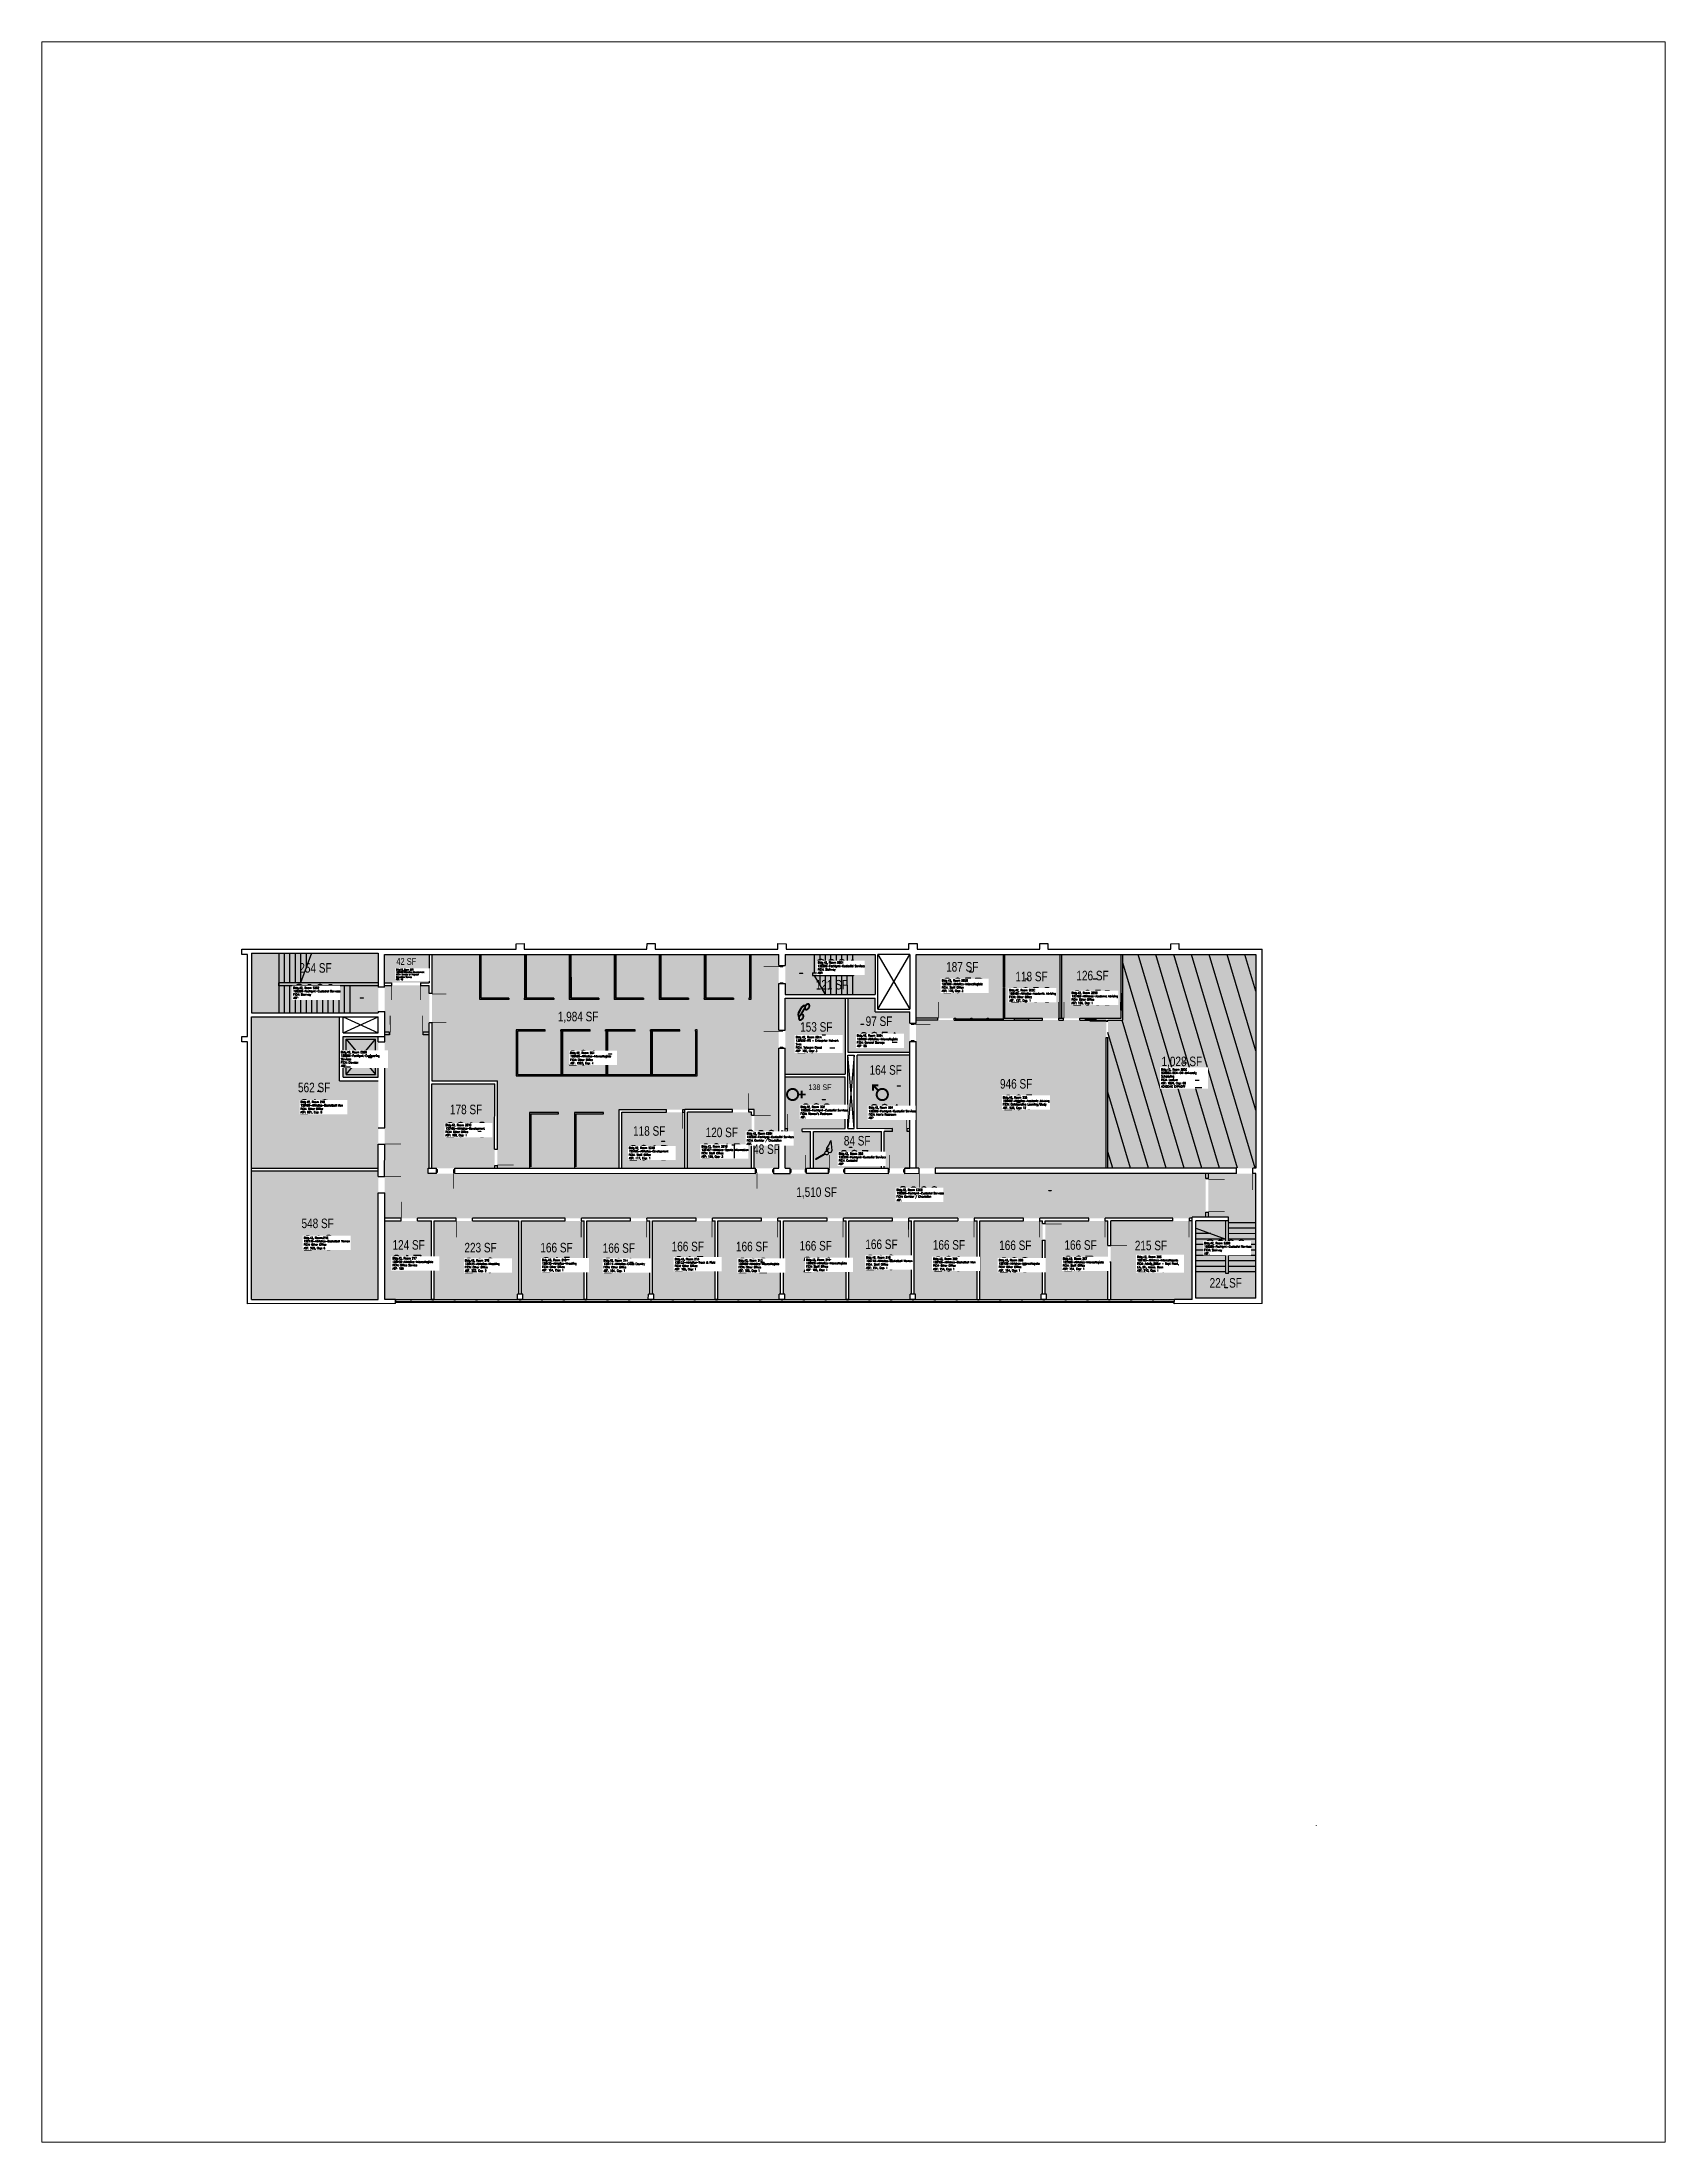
# Paper-space layout 'Layout1' of a CAD drawing. Header units: inches. Extents: x 0 to 8.5, y 0 to 11.
# The model-space entities are those that its viewports show. They can reach past a viewport. Long polylines and large blocks are cut down to what shows.
import ezdxf
from ezdxf.enums import TextEntityAlignment as Align

# ---------------------------------------------------------------- set-up
doc = ezdxf.new("R2010")
doc.units = ezdxf.units.IN
doc.header["$LTSCALE"] = 240
doc.header["$MEASUREMENT"] = 0
doc.layers.get('0').update_dxf_attribs({"linetype": 'CONTINUOUS'})
for name, color, linetype in [('A-DOOR', 2, 'CONTINUOUS'), ('A-FLOR', 3, 'CONTINUOUS'), ('A-GLAZ', 1, 'CONTINUOUS'), ('A-GLAZ-SILL', 2, 'CONTINUOUS'), ('A-IDEN-ICON', 4, 'CONTINUOUS'), ('A-IDEN-RNUM', 7, 'CONTINUOUS'), ('A-IDEN-SNUM', 4, 'CONTINUOUS'), ('A-IDEN-VNUM', 4, 'CONTINUOUS'), ('A-WALL', 5, 'CONTINUOUS'), ('AREA-TEXT', 3, 'CONTINUOUS'), ('Rooms-Capacity', 4, 'CONTINUOUS'), ('Rooms-Category-Color', 7, 'CONTINUOUS'), ('Rooms-College-Color', 7, 'CONTINUOUS'), ('Rooms-Department-Color', 7, 'CONTINUOUS'), ('Rooms-Division-Color', 7, 'CONTINUOUS'), ('Rooms-Information', 7, 'CONTINUOUS')]:
    doc.layers.add(name, color=color, linetype=linetype)
doc.styles.add('AREA', font='arial.ttf', dxfattribs={"width": 0.75, "height": 21})
doc.styles.add('ROOMSNUMBER', font='txt.shx', dxfattribs={"height": 0.03})
doc.styles.add('ROOMVNUMBER', font='simplex.shx', dxfattribs={"width": 0.85})

# ---------------------------------------------------------------- blocks, each defined once
blk = doc.blocks.new('36DOOR')
blk.add_lwpolyline([(-0.75, 0, 1.5, 1.5, 0), (-0.75, 36, 0, 0, 0), (-1.5, 36, 0, 0, 0.4142136), (-36, -1.5, 0, 0, 0.4142136)], format="xyseb")
blk = doc.blocks.new('CPCUST')
at = {"color": 0, "linetype": 'ByBlock'}
for p, q in [((0.017, -0.064), (0.02, -0.047)), ((0.036, -0.07), (0.017, -0.064)), ((0.026, -0.041), (0.045, -0.041)), ((0.03, -0.034), (0.038, -0.03)), ((0.112, -0.063), (0.036, -0.07)), ((0.038, -0.03), (0.053, -0.032)), ((0.045, -0.041), (0.054, -0.051)), ((0.053, -0.032), (0.075, -0.048)), ((0.075, -0.048), (0.112, -0.063))]:
    blk.add_line(p, q, dxfattribs=at)
at = {"color": 0, "linetype": 'ByBlock', "const_width": 0.015}
blk.add_lwpolyline([(-0.03, 0.05), (0.01, -0.019)], dxfattribs=at)
at = {"color": 0, "linetype": 'ByBlock', "const_width": 0.0075}
blk.add_lwpolyline([(-0.033, 0.048, 1), (-0.027, 0.052, 1)], format="xyb", close=True, dxfattribs=at)
at = {"color": 0, "linetype": 'ByBlock'}
blk.add_circle((0.016, -0.031), 0.0141, dxfattribs=at)
blk = doc.blocks.new('CPWOMEN')
at = {"color": 0, "linetype": 'ByBlock', "const_width": 0.015}
blk.add_lwpolyline([(-0.0375, 0, 1), (0.0475, 0, 1)], format="xyb", close=True, dxfattribs=at)
for points in [[(-0.025, -0.07), (0.035, -0.07)], [(0.005, -0.04), (0.005, -0.1)]]:
    blk.add_lwpolyline(points, dxfattribs=at)
blk = doc.blocks.new('CPMEN')
at = {"color": 0, "linetype": 'ByBlock', "const_width": 0.015}
blk.add_lwpolyline([(-0.058, -0.02, 1), (0.028, -0.02, 1)], format="xyb", close=True, dxfattribs=at)
for points in [[(0.055, 0.01), (0.055, 0.05), (0.015, 0.05)], [(0.015, 0.01), (0.055, 0.05)]]:
    blk.add_lwpolyline(points, dxfattribs=at)
blk = doc.blocks.new('CPPHONE')
for p, q in [((0.01, 0.025), (-0.02, -0.025)), ((0.017, 0.028), (-0.018, -0.033))]:
    blk.add_line(p, q)
for points in [[(0.036, 0.057), (0.042, 0.031), (0.038, 0.011), (0.008, -0.041), (-0.008, -0.056), (-0.034, -0.064)], [(0.033, 0.047), (0.037, 0.031), (0.033, 0.013), (0.004, -0.038), (-0.011, -0.051), (-0.026, -0.057)]]:
    blk.add_lwpolyline(points)
for points in [[(0.029, 0.079, 0.139889), (0.022, 0.08, 0.107118), (0.012, 0.078, 0.079812), (0.004, 0.072, 0.067459), (-0.003, 0.063, 0.067459), (-0.008, 0.051, 0.079812), (-0.009, 0.041, 0.107118), (-0.006, 0.032, 0.139889), (-0.001, 0.027, 0.139889), (0.006, 0.025, 0.107118), (0.015, 0.027, 0.079812), (0.024, 0.033, 0.067459), (0.031, 0.043, 0.067459), (0.036, 0.054, 0.079812), (0.037, 0.064, 0.107118), (0.034, 0.073, 0.139889)], [(0.026, 0.074, 0.139889), (0.022, 0.075, 0.107118), (0.014, 0.074, 0.079812), (0.007, 0.069, 0.067459), (0.001, 0.06, 0.067459), (-0.003, 0.05, 0.079812), (-0.004, 0.042, 0.107118), (-0.002, 0.034, 0.139889), (0.001, 0.031, 0.139889), (0.006, 0.03, 0.107118), (0.013, 0.032, 0.079812), (0.02, 0.037, 0.067459), (0.027, 0.045, 0.067459), (0.031, 0.055, 0.079812), (0.032, 0.064, 0.107118), (0.03, 0.071, 0.139889)], [(-0.026, -0.017, 0.139889), (-0.033, -0.015, 0.107118), (-0.043, -0.017, 0.079812), (-0.051, -0.023, 0.067459), (-0.058, -0.033, 0.067459), (-0.063, -0.044, 0.079812), (-0.064, -0.054, 0.107118), (-0.061, -0.063, 0.139889), (-0.056, -0.069, 0.139889), (-0.049, -0.07, 0.107118), (-0.04, -0.068, 0.079812), (-0.031, -0.062, 0.067459), (-0.024, -0.053, 0.067459), (-0.019, -0.041, 0.079812), (-0.018, -0.031, 0.107118), (-0.021, -0.022, 0.139889)], [(-0.029, -0.021, 0.139889), (-0.033, -0.02, 0.107118), (-0.041, -0.022, 0.079812), (-0.048, -0.027, 0.067459), (-0.054, -0.035, 0.067459), (-0.058, -0.045, 0.079812), (-0.059, -0.054, 0.107118), (-0.057, -0.061, 0.139889), (-0.054, -0.064, 0.139889), (-0.049, -0.065, 0.107118), (-0.042, -0.064, 0.079812), (-0.035, -0.059, 0.067459), (-0.028, -0.05, 0.067459), (-0.024, -0.04, 0.079812), (-0.023, -0.032, 0.107118), (-0.025, -0.024, 0.139889)]]:
    blk.add_lwpolyline(points, format="xyb", close=True)

msp = doc.modelspace()

# ---------------------------------------------------------------- hatches: boundary and pattern name
at = {"layer": 'Rooms-Capacity'}
h = msp.add_hatch(dxfattribs=at)
h.set_pattern_fill('ANSI31', color=256, scale=300, style=0)
h.set_pattern_definition([(45, (0, 0), (-26.516504294, 26.516504294), [])])
h.paths.add_polyline_path([(69220542.5, 27665801.2), (69220829.2, 27665956.1), (69220844.7, 27665927.3), (69220971.6, 27665995.9), (69221110.5, 27665738.7), (69220697, 27665515.3)])
at = {"layer": 'Rooms-Category-Color', "true_color": 0xadadad}
for points in [[(69220080.4, 27667375.8), (69220195.6, 27667438.1), (69220063, 27667683.6), (69219947.7, 27667621.3)], [(69219829.8, 27667094.9), (69219821.2, 27667110.8), (69219831.8, 27667116.5), (69219832.7, 27667114.7), (69220114.3, 27667266.8), (69220186.4, 27667305.8), (69220177.4, 27667322.5), (69220139.8, 27667392), (69220041.2, 27667338.7), (69219689.4, 27667148.6), (69220533.7, 27665586.2), (69220535.4, 27665587.1), (69220549.7, 27665560.7), (69220634.2, 27665606.4), (69220302.3, 27666220.4), (69220239.6, 27666336.6), (69220216.8, 27666378.8), (69220199.6, 27666410.5), (69220163.5, 27666477.3)], [(69220034.6, 27667351.1), (69219997.9, 27667418.8), (69219918.8, 27667376.1), (69219955.4, 27667308.3)], [(69220712.6, 27666475.1), (69220618.5, 27666649.3), (69220562.2, 27666618.9), (69220541, 27666607.4), (69220635.2, 27666433.3)], [(69220437.2, 27666551.3), (69220387.1, 27666524.2), (69220449.8, 27666408.1), (69220596.8, 27666487.5), (69220534, 27666603.6)], [(69220286.1, 27666547), (69220275.6, 27666541.3), (69220172.6, 27666485.7), (69220174.1, 27666483), (69220198.3, 27666438.2), (69220311.8, 27666499.5)], [(69220381.8, 27666521.4), (69220281.5, 27666467.2), (69220283.9, 27666462.8), (69220278.6, 27666459.9), (69220276.2, 27666464.3), (69220205, 27666425.8), (69220210.2, 27666416.2), (69220207.6, 27666414.7), (69220208.5, 27666413), (69220208.5, 27666413), (69220223.7, 27666384.8), (69220224.7, 27666383.1), (69220227.3, 27666384.5), (69220231.6, 27666376.6), (69220302.9, 27666415.1), (69220293.8, 27666431.8), (69220299.1, 27666434.6), (69220344.3, 27666351.1), (69220444.6, 27666405.3)], [(69220305.8, 27666239.3), (69220377, 27666277.8), (69220305.7, 27666409.8), (69220234.4, 27666371.3)], [(69220312.9, 27666226.1), (69220335.2, 27666184.8), (69220411.8, 27666226.1), (69220554.3, 27666303.2), (69220499.1, 27666405.2), (69220356.6, 27666328.2), (69220385.2, 27666275.4), (69220308.6, 27666234.1)], [(69220382.6, 27665495.4), (69220445.4, 27665379.3), (69220686.5, 27665509.6), (69220637, 27665601.1), (69220552.6, 27665555.4), (69220573.5, 27665516.7), (69220566.4, 27665512.9), (69220464.4, 27665457.8), (69220461.5, 27665463.1), (69220563.6, 27665518.2), (69220532.2, 27665576.3)]]:
    msp.add_hatch(color=253, dxfattribs=at).paths.add_polyline_path(points)
at = {"layer": 'Rooms-Category-Color', "true_color": 0xfa9ba3}
for points in [[(69219646.9, 27667458.7), (69219779.5, 27667213.2), (69219948.4, 27667304.5), (69219907.9, 27667379.3), (69220032, 27667446.4), (69219939.8, 27667617)], [(69219525.2, 27667075.8), (69219774.2, 27667210.4), (69219641.6, 27667455.8), (69219392.6, 27667321.3)], [(69220144.9, 27666808.3), (69220213.4, 27666681.6), (69220311.8, 27666499.5), (69220611.8, 27666661.6), (69220249.1, 27667332.9), (69220117.1, 27667261.6), (69220004.5, 27667200.7), (69220073, 27667074), (69219909.3, 27666985.6), (69219904, 27666982.7), (69220031.5, 27666747)], [(69219835.6, 27667109.4), (69219840.3, 27667100.6), (69219901.2, 27666988), (69219906.5, 27666990.9), (69220064.8, 27667076.4), (69219999.2, 27667197.8)], [(69219531.9, 27667063.5), (69219543.3, 27667042.4), (69219580.9, 27666972.9), (69219733.1, 27667055.2), (69219684.1, 27667145.8)], [(69219583.7, 27666967.6), (69219670.7, 27666806.6), (69219681.3, 27666812.3), (69219682.7, 27666809.7), (69219824.3, 27666886.2), (69219735.9, 27667049.9)], [(69219827.2, 27666881), (69219685.5, 27666804.4), (69219687, 27666801.8), (69219676.4, 27666796.1), (69219740.6, 27666677.3), (69219892.8, 27666759.6)], [(69220142.5, 27666800.2), (69220034.3, 27666741.7), (69220099.9, 27666620.3), (69220208.1, 27666678.7)], [(69219895.6, 27666754.3), (69219743.4, 27666672), (69219807.6, 27666553.3), (69219818.2, 27666559), (69219819.6, 27666556.3), (69219961.2, 27666632.9)], [(69220102.8, 27666615), (69220169.8, 27666490.9), (69220272.7, 27666546.6), (69220278, 27666549.4), (69220275.2, 27666554.7), (69220211, 27666673.5)], [(69219822.5, 27666551), (69219823.9, 27666548.4), (69219813.3, 27666542.7), (69219877.5, 27666423.9), (69220029.7, 27666506.2), (69219964.1, 27666627.6)], [(69220032.6, 27666500.9), (69219880.4, 27666418.7), (69219944.5, 27666299.9), (69219955.1, 27666305.6), (69219956.5, 27666303), (69220098.2, 27666379.5)], [(69220166.6, 27666252.8), (69220101, 27666374.2), (69219959.4, 27666297.7), (69219960.8, 27666295), (69219950.2, 27666289.3), (69220014.4, 27666170.6)], [(69220755.4, 27666395.9), (69220632.1, 27666329.3), (69220650.7, 27666295), (69220667.8, 27666263.3), (69220723.4, 27666160.4), (69220846.7, 27666227)], [(69220169.5, 27666247.5), (69220017.3, 27666165.3), (69220081.5, 27666046.5), (69220092, 27666052.2), (69220093.4, 27666049.6), (69220235.1, 27666126.1)], [(69220724.8, 27666157.7), (69220848.1, 27666224.3), (69220905.9, 27666117.2), (69220782.7, 27666050.6)], [(69220237.9, 27666120.8), (69220096.3, 27666044.3), (69220097.7, 27666041.7), (69220087.2, 27666036), (69220151.3, 27665917.2), (69220303.5, 27665999.4)], [(69220784.6, 27666047.1), (69220907.8, 27666113.7), (69220969.7, 27665999.4), (69220846.4, 27665932.7)], [(69220154.2, 27665911.9), (69220218.4, 27665793.1), (69220228.9, 27665798.8), (69220230.4, 27665796.2), (69220372, 27665872.7), (69220306.4, 27665994.2)], [(69220233.2, 27665790.9), (69220234.6, 27665788.3), (69220224.1, 27665782.6), (69220288.3, 27665663.8), (69220440.5, 27665746.1), (69220374.9, 27665867.5)], [(69220443.3, 27665740.8), (69220291.1, 27665658.5), (69220357.7, 27665535.4), (69220376.2, 27665501.1), (69220528.4, 27665583.3)]]:
    msp.add_hatch(color=241, dxfattribs=at).paths.add_polyline_path(points)
at = {"layer": 'Rooms-Category-Color', "true_color": 0xfbafa2}
msp.add_hatch(color=21, dxfattribs=at).paths.add_polyline_path([(69220191.7, 27667308.7), (69220246.2, 27667338.1), (69220199.6, 27667424.4), (69220145.1, 27667394.9), (69220152.2, 27667381.7)])
at = {"layer": 'Rooms-Category-Color', "true_color": 0xe3c5e1}
msp.add_hatch(color=254, dxfattribs=at).paths.add_polyline_path([(69220559.6, 27666306), (69220580.7, 27666317.4), (69220637.9, 27666348.3), (69220601.7, 27666415.2), (69220628.1, 27666429.4), (69220599.6, 27666482.2), (69220494.9, 27666425.7)])
at = {"layer": 'Rooms-Category-Color', "true_color": 0xffe090}
msp.add_hatch(color=41, dxfattribs=at).paths.add_polyline_path([(69220540.6, 27665804.7), (69220793.8, 27665941.5), (69220827.3, 27665959.6), (69220728.5, 27666142.7), (69220673.3, 27666244.7), (69220673.4, 27666244.8), (69220628.7, 27666327.4), (69220587.3, 27666305.1), (69220341.9, 27666172.5)])
at = {"layer": 'Rooms-Category-Color', "true_color": 0xffff64}
msp.add_hatch(color=51, dxfattribs=at).paths.add_polyline_path([(69220542.5, 27665801.2), (69220829.2, 27665956.1), (69220844.7, 27665927.3), (69220971.6, 27665995.9), (69221110.5, 27665738.7), (69220697, 27665515.3)])
at = {"layer": 'Rooms-College-Color', "true_color": 0xadadad}
for points in [[(69220080.4, 27667375.8), (69220195.6, 27667438.1), (69220063, 27667683.6), (69219947.7, 27667621.3)], [(69219829.8, 27667094.9), (69219821.2, 27667110.8), (69219831.8, 27667116.5), (69219832.7, 27667114.7), (69220114.3, 27667266.8), (69220186.4, 27667305.8), (69220177.4, 27667322.5), (69220139.8, 27667392), (69220041.2, 27667338.7), (69219689.4, 27667148.6), (69220533.7, 27665586.2), (69220535.4, 27665587.1), (69220549.7, 27665560.7), (69220634.2, 27665606.4), (69220302.3, 27666220.4), (69220239.6, 27666336.6), (69220216.8, 27666378.8), (69220199.6, 27666410.5), (69220163.5, 27666477.3)], [(69220034.6, 27667351.1), (69219997.9, 27667418.8), (69219918.8, 27667376.1), (69219955.4, 27667308.3)], [(69220712.6, 27666475.1), (69220618.5, 27666649.3), (69220562.2, 27666618.9), (69220541, 27666607.4), (69220635.2, 27666433.3)], [(69220286.1, 27666547), (69220275.6, 27666541.3), (69220172.6, 27666485.7), (69220174.1, 27666483), (69220198.3, 27666438.2), (69220311.8, 27666499.5)], [(69220381.8, 27666521.4), (69220281.5, 27666467.2), (69220283.9, 27666462.8), (69220278.6, 27666459.9), (69220276.2, 27666464.3), (69220205, 27666425.8), (69220210.2, 27666416.2), (69220207.6, 27666414.7), (69220208.5, 27666413), (69220208.5, 27666413), (69220223.7, 27666384.8), (69220224.7, 27666383.1), (69220227.3, 27666384.5), (69220231.6, 27666376.6), (69220302.9, 27666415.1), (69220293.8, 27666431.8), (69220299.1, 27666434.6), (69220344.3, 27666351.1), (69220444.6, 27666405.3)], [(69220305.8, 27666239.3), (69220377, 27666277.8), (69220305.7, 27666409.8), (69220234.4, 27666371.3)], [(69220312.9, 27666226.1), (69220335.2, 27666184.8), (69220411.8, 27666226.1), (69220554.3, 27666303.2), (69220499.1, 27666405.2), (69220356.6, 27666328.2), (69220385.2, 27666275.4), (69220308.6, 27666234.1)], [(69220382.6, 27665495.4), (69220445.4, 27665379.3), (69220686.5, 27665509.6), (69220637, 27665601.1), (69220552.6, 27665555.4), (69220573.5, 27665516.7), (69220566.4, 27665512.9), (69220464.4, 27665457.8), (69220461.5, 27665463.1), (69220563.6, 27665518.2), (69220532.2, 27665576.3)]]:
    msp.add_hatch(color=253, dxfattribs=at).paths.add_polyline_path(points)
at = {"layer": 'Rooms-College-Color', "true_color": 0xffff64}
for points in [[(69219646.9, 27667458.7), (69219779.5, 27667213.2), (69219948.4, 27667304.5), (69219907.9, 27667379.3), (69220032, 27667446.4), (69219939.8, 27667617)], [(69219525.2, 27667075.8), (69219774.2, 27667210.4), (69219641.6, 27667455.8), (69219392.6, 27667321.3)], [(69220191.7, 27667308.7), (69220246.2, 27667338.1), (69220199.6, 27667424.4), (69220145.1, 27667394.9), (69220152.2, 27667381.7)], [(69220144.9, 27666808.3), (69220213.4, 27666681.6), (69220311.8, 27666499.5), (69220611.8, 27666661.6), (69220249.1, 27667332.9), (69220117.1, 27667261.6), (69220004.5, 27667200.7), (69220073, 27667074), (69219909.3, 27666985.6), (69219904, 27666982.7), (69220031.5, 27666747)], [(69219835.6, 27667109.4), (69219840.3, 27667100.6), (69219901.2, 27666988), (69219906.5, 27666990.9), (69220064.8, 27667076.4), (69219999.2, 27667197.8)], [(69219531.9, 27667063.5), (69219543.3, 27667042.4), (69219580.9, 27666972.9), (69219733.1, 27667055.2), (69219684.1, 27667145.8)], [(69219583.7, 27666967.6), (69219670.7, 27666806.6), (69219681.3, 27666812.3), (69219682.7, 27666809.7), (69219824.3, 27666886.2), (69219735.9, 27667049.9)], [(69219827.2, 27666881), (69219685.5, 27666804.4), (69219687, 27666801.8), (69219676.4, 27666796.1), (69219740.6, 27666677.3), (69219892.8, 27666759.6)], [(69220142.5, 27666800.2), (69220034.3, 27666741.7), (69220099.9, 27666620.3), (69220208.1, 27666678.7)], [(69219895.6, 27666754.3), (69219743.4, 27666672), (69219807.6, 27666553.3), (69219818.2, 27666559), (69219819.6, 27666556.3), (69219961.2, 27666632.9)], [(69220102.8, 27666615), (69220169.8, 27666490.9), (69220272.7, 27666546.6), (69220278, 27666549.4), (69220275.2, 27666554.7), (69220211, 27666673.5)], [(69219822.5, 27666551), (69219823.9, 27666548.4), (69219813.3, 27666542.7), (69219877.5, 27666423.9), (69220029.7, 27666506.2), (69219964.1, 27666627.6)], [(69220437.2, 27666551.3), (69220387.1, 27666524.2), (69220449.8, 27666408.1), (69220596.8, 27666487.5), (69220534, 27666603.6)], [(69220032.6, 27666500.9), (69219880.4, 27666418.7), (69219944.5, 27666299.9), (69219955.1, 27666305.6), (69219956.5, 27666303), (69220098.2, 27666379.5)], [(69220559.6, 27666306), (69220580.7, 27666317.4), (69220637.9, 27666348.3), (69220601.7, 27666415.2), (69220628.1, 27666429.4), (69220599.6, 27666482.2), (69220494.9, 27666425.7)], [(69220166.6, 27666252.8), (69220101, 27666374.2), (69219959.4, 27666297.7), (69219960.8, 27666295), (69219950.2, 27666289.3), (69220014.4, 27666170.6)], [(69220755.4, 27666395.9), (69220632.1, 27666329.3), (69220650.7, 27666295), (69220667.8, 27666263.3), (69220723.4, 27666160.4), (69220846.7, 27666227)], [(69220540.6, 27665804.7), (69220793.8, 27665941.5), (69220827.3, 27665959.6), (69220728.5, 27666142.7), (69220673.3, 27666244.7), (69220673.4, 27666244.8), (69220628.7, 27666327.4), (69220587.3, 27666305.1), (69220341.9, 27666172.5)], [(69220169.5, 27666247.5), (69220017.3, 27666165.3), (69220081.5, 27666046.5), (69220092, 27666052.2), (69220093.4, 27666049.6), (69220235.1, 27666126.1)], [(69220724.8, 27666157.7), (69220848.1, 27666224.3), (69220905.9, 27666117.2), (69220782.7, 27666050.6)], [(69220237.9, 27666120.8), (69220096.3, 27666044.3), (69220097.7, 27666041.7), (69220087.2, 27666036), (69220151.3, 27665917.2), (69220303.5, 27665999.4)], [(69220784.6, 27666047.1), (69220907.8, 27666113.7), (69220969.7, 27665999.4), (69220846.4, 27665932.7)], [(69220154.2, 27665911.9), (69220218.4, 27665793.1), (69220228.9, 27665798.8), (69220230.4, 27665796.2), (69220372, 27665872.7), (69220306.4, 27665994.2)], [(69220542.5, 27665801.2), (69220829.2, 27665956.1), (69220844.7, 27665927.3), (69220971.6, 27665995.9), (69221110.5, 27665738.7), (69220697, 27665515.3)], [(69220233.2, 27665790.9), (69220234.6, 27665788.3), (69220224.1, 27665782.6), (69220288.3, 27665663.8), (69220440.5, 27665746.1), (69220374.9, 27665867.5)], [(69220443.3, 27665740.8), (69220291.1, 27665658.5), (69220357.7, 27665535.4), (69220376.2, 27665501.1), (69220528.4, 27665583.3)]]:
    msp.add_hatch(color=51, dxfattribs=at).paths.add_polyline_path(points)
at = {"layer": 'Rooms-Department-Color', "true_color": 0xacacac}
for points in [[(69220080.4, 27667375.8), (69220195.6, 27667438.1), (69220063, 27667683.6), (69219947.7, 27667621.3)], [(69219829.8, 27667094.9), (69219821.2, 27667110.8), (69219831.8, 27667116.5), (69219832.7, 27667114.7), (69220114.3, 27667266.8), (69220186.4, 27667305.8), (69220177.4, 27667322.5), (69220139.8, 27667392), (69220041.2, 27667338.7), (69219689.4, 27667148.6), (69220533.7, 27665586.2), (69220535.4, 27665587.1), (69220549.7, 27665560.7), (69220634.2, 27665606.4), (69220302.3, 27666220.4), (69220239.6, 27666336.6), (69220216.8, 27666378.8), (69220199.6, 27666410.5), (69220163.5, 27666477.3)], [(69220034.6, 27667351.1), (69219997.9, 27667418.8), (69219918.8, 27667376.1), (69219955.4, 27667308.3)], [(69220712.6, 27666475.1), (69220618.5, 27666649.3), (69220562.2, 27666618.9), (69220541, 27666607.4), (69220635.2, 27666433.3)], [(69220437.2, 27666551.3), (69220387.1, 27666524.2), (69220449.8, 27666408.1), (69220596.8, 27666487.5), (69220534, 27666603.6)], [(69220286.1, 27666547), (69220275.6, 27666541.3), (69220172.6, 27666485.7), (69220174.1, 27666483), (69220198.3, 27666438.2), (69220311.8, 27666499.5)], [(69220381.8, 27666521.4), (69220281.5, 27666467.2), (69220283.9, 27666462.8), (69220278.6, 27666459.9), (69220276.2, 27666464.3), (69220205, 27666425.8), (69220210.2, 27666416.2), (69220207.6, 27666414.7), (69220208.5, 27666413), (69220208.5, 27666413), (69220223.7, 27666384.8), (69220224.7, 27666383.1), (69220227.3, 27666384.5), (69220231.6, 27666376.6), (69220302.9, 27666415.1), (69220293.8, 27666431.8), (69220299.1, 27666434.6), (69220344.3, 27666351.1), (69220444.6, 27666405.3)], [(69220305.8, 27666239.3), (69220377, 27666277.8), (69220305.7, 27666409.8), (69220234.4, 27666371.3)], [(69220312.9, 27666226.1), (69220335.2, 27666184.8), (69220411.8, 27666226.1), (69220554.3, 27666303.2), (69220499.1, 27666405.2), (69220356.6, 27666328.2), (69220385.2, 27666275.4), (69220308.6, 27666234.1)], [(69220382.6, 27665495.4), (69220445.4, 27665379.3), (69220686.5, 27665509.6), (69220637, 27665601.1), (69220552.6, 27665555.4), (69220573.5, 27665516.7), (69220566.4, 27665512.9), (69220464.4, 27665457.8), (69220461.5, 27665463.1), (69220563.6, 27665518.2), (69220532.2, 27665576.3)]]:
    msp.add_hatch(color=253, dxfattribs=at).paths.add_polyline_path(points)
at = {"layer": 'Rooms-Department-Color', "true_color": 0x604aed}
for points in [[(69219646.9, 27667458.7), (69219779.5, 27667213.2), (69219948.4, 27667304.5), (69219907.9, 27667379.3), (69220032, 27667446.4), (69219939.8, 27667617)], [(69219525.2, 27667075.8), (69219774.2, 27667210.4), (69219641.6, 27667455.8), (69219392.6, 27667321.3)], [(69220191.7, 27667308.7), (69220246.2, 27667338.1), (69220199.6, 27667424.4), (69220145.1, 27667394.9), (69220152.2, 27667381.7)], [(69220144.9, 27666808.3), (69220213.4, 27666681.6), (69220311.8, 27666499.5), (69220611.8, 27666661.6), (69220249.1, 27667332.9), (69220117.1, 27667261.6), (69220004.5, 27667200.7), (69220073, 27667074), (69219909.3, 27666985.6), (69219904, 27666982.7), (69220031.5, 27666747)], [(69219835.6, 27667109.4), (69219840.3, 27667100.6), (69219901.2, 27666988), (69219906.5, 27666990.9), (69220064.8, 27667076.4), (69219999.2, 27667197.8)], [(69219531.9, 27667063.5), (69219543.3, 27667042.4), (69219580.9, 27666972.9), (69219733.1, 27667055.2), (69219684.1, 27667145.8)], [(69219583.7, 27666967.6), (69219670.7, 27666806.6), (69219681.3, 27666812.3), (69219682.7, 27666809.7), (69219824.3, 27666886.2), (69219735.9, 27667049.9)], [(69219827.2, 27666881), (69219685.5, 27666804.4), (69219687, 27666801.8), (69219676.4, 27666796.1), (69219740.6, 27666677.3), (69219892.8, 27666759.6)], [(69220142.5, 27666800.2), (69220034.3, 27666741.7), (69220099.9, 27666620.3), (69220208.1, 27666678.7)], [(69219895.6, 27666754.3), (69219743.4, 27666672), (69219807.6, 27666553.3), (69219818.2, 27666559), (69219819.6, 27666556.3), (69219961.2, 27666632.9)], [(69220102.8, 27666615), (69220169.8, 27666490.9), (69220272.7, 27666546.6), (69220278, 27666549.4), (69220275.2, 27666554.7), (69220211, 27666673.5)], [(69219822.5, 27666551), (69219823.9, 27666548.4), (69219813.3, 27666542.7), (69219877.5, 27666423.9), (69220029.7, 27666506.2), (69219964.1, 27666627.6)], [(69220032.6, 27666500.9), (69219880.4, 27666418.7), (69219944.5, 27666299.9), (69219955.1, 27666305.6), (69219956.5, 27666303), (69220098.2, 27666379.5)], [(69220559.6, 27666306), (69220580.7, 27666317.4), (69220637.9, 27666348.3), (69220601.7, 27666415.2), (69220628.1, 27666429.4), (69220599.6, 27666482.2), (69220494.9, 27666425.7)], [(69220166.6, 27666252.8), (69220101, 27666374.2), (69219959.4, 27666297.7), (69219960.8, 27666295), (69219950.2, 27666289.3), (69220014.4, 27666170.6)], [(69220755.4, 27666395.9), (69220632.1, 27666329.3), (69220650.7, 27666295), (69220667.8, 27666263.3), (69220723.4, 27666160.4), (69220846.7, 27666227)], [(69220540.6, 27665804.7), (69220793.8, 27665941.5), (69220827.3, 27665959.6), (69220728.5, 27666142.7), (69220673.3, 27666244.7), (69220673.4, 27666244.8), (69220628.7, 27666327.4), (69220587.3, 27666305.1), (69220341.9, 27666172.5)], [(69220169.5, 27666247.5), (69220017.3, 27666165.3), (69220081.5, 27666046.5), (69220092, 27666052.2), (69220093.4, 27666049.6), (69220235.1, 27666126.1)], [(69220724.8, 27666157.7), (69220848.1, 27666224.3), (69220905.9, 27666117.2), (69220782.7, 27666050.6)], [(69220237.9, 27666120.8), (69220096.3, 27666044.3), (69220097.7, 27666041.7), (69220087.2, 27666036), (69220151.3, 27665917.2), (69220303.5, 27665999.4)], [(69220784.6, 27666047.1), (69220907.8, 27666113.7), (69220969.7, 27665999.4), (69220846.4, 27665932.7)], [(69220154.2, 27665911.9), (69220218.4, 27665793.1), (69220228.9, 27665798.8), (69220230.4, 27665796.2), (69220372, 27665872.7), (69220306.4, 27665994.2)], [(69220233.2, 27665790.9), (69220234.6, 27665788.3), (69220224.1, 27665782.6), (69220288.3, 27665663.8), (69220440.5, 27665746.1), (69220374.9, 27665867.5)], [(69220443.3, 27665740.8), (69220291.1, 27665658.5), (69220357.7, 27665535.4), (69220376.2, 27665501.1), (69220528.4, 27665583.3)]]:
    msp.add_hatch(color=173, dxfattribs=at).paths.add_polyline_path(points)
at = {"layer": 'Rooms-Department-Color', "true_color": 0x003fff}
msp.add_hatch(color=160, dxfattribs=at).paths.add_polyline_path([(69220542.5, 27665801.2), (69220829.2, 27665956.1), (69220844.7, 27665927.3), (69220971.6, 27665995.9), (69221110.5, 27665738.7), (69220697, 27665515.3)])
at = {"layer": 'Rooms-Division-Color', "true_color": 0xadadad}
for points in [[(69220080.4, 27667375.8), (69220195.6, 27667438.1), (69220063, 27667683.6), (69219947.7, 27667621.3)], [(69219829.8, 27667094.9), (69219821.2, 27667110.8), (69219831.8, 27667116.5), (69219832.7, 27667114.7), (69220114.3, 27667266.8), (69220186.4, 27667305.8), (69220177.4, 27667322.5), (69220139.8, 27667392), (69220041.2, 27667338.7), (69219689.4, 27667148.6), (69220533.7, 27665586.2), (69220535.4, 27665587.1), (69220549.7, 27665560.7), (69220634.2, 27665606.4), (69220302.3, 27666220.4), (69220239.6, 27666336.6), (69220216.8, 27666378.8), (69220199.6, 27666410.5), (69220163.5, 27666477.3)], [(69220034.6, 27667351.1), (69219997.9, 27667418.8), (69219918.8, 27667376.1), (69219955.4, 27667308.3)], [(69220712.6, 27666475.1), (69220618.5, 27666649.3), (69220562.2, 27666618.9), (69220541, 27666607.4), (69220635.2, 27666433.3)], [(69220437.2, 27666551.3), (69220387.1, 27666524.2), (69220449.8, 27666408.1), (69220596.8, 27666487.5), (69220534, 27666603.6)], [(69220286.1, 27666547), (69220275.6, 27666541.3), (69220172.6, 27666485.7), (69220174.1, 27666483), (69220198.3, 27666438.2), (69220311.8, 27666499.5)], [(69220381.8, 27666521.4), (69220281.5, 27666467.2), (69220283.9, 27666462.8), (69220278.6, 27666459.9), (69220276.2, 27666464.3), (69220205, 27666425.8), (69220210.2, 27666416.2), (69220207.6, 27666414.7), (69220208.5, 27666413), (69220208.5, 27666413), (69220223.7, 27666384.8), (69220224.7, 27666383.1), (69220227.3, 27666384.5), (69220231.6, 27666376.6), (69220302.9, 27666415.1), (69220293.8, 27666431.8), (69220299.1, 27666434.6), (69220344.3, 27666351.1), (69220444.6, 27666405.3)], [(69220305.8, 27666239.3), (69220377, 27666277.8), (69220305.7, 27666409.8), (69220234.4, 27666371.3)], [(69220312.9, 27666226.1), (69220335.2, 27666184.8), (69220411.8, 27666226.1), (69220554.3, 27666303.2), (69220499.1, 27666405.2), (69220356.6, 27666328.2), (69220385.2, 27666275.4), (69220308.6, 27666234.1)], [(69220382.6, 27665495.4), (69220445.4, 27665379.3), (69220686.5, 27665509.6), (69220637, 27665601.1), (69220552.6, 27665555.4), (69220573.5, 27665516.7), (69220566.4, 27665512.9), (69220464.4, 27665457.8), (69220461.5, 27665463.1), (69220563.6, 27665518.2), (69220532.2, 27665576.3)]]:
    msp.add_hatch(color=253, dxfattribs=at).paths.add_polyline_path(points)
at = {"layer": 'Rooms-Division-Color', "true_color": 0x604aed}
for points in [[(69219646.9, 27667458.7), (69219779.5, 27667213.2), (69219948.4, 27667304.5), (69219907.9, 27667379.3), (69220032, 27667446.4), (69219939.8, 27667617)], [(69219525.2, 27667075.8), (69219774.2, 27667210.4), (69219641.6, 27667455.8), (69219392.6, 27667321.3)], [(69220191.7, 27667308.7), (69220246.2, 27667338.1), (69220199.6, 27667424.4), (69220145.1, 27667394.9), (69220152.2, 27667381.7)], [(69220144.9, 27666808.3), (69220213.4, 27666681.6), (69220311.8, 27666499.5), (69220611.8, 27666661.6), (69220249.1, 27667332.9), (69220117.1, 27667261.6), (69220004.5, 27667200.7), (69220073, 27667074), (69219909.3, 27666985.6), (69219904, 27666982.7), (69220031.5, 27666747)], [(69219835.6, 27667109.4), (69219840.3, 27667100.6), (69219901.2, 27666988), (69219906.5, 27666990.9), (69220064.8, 27667076.4), (69219999.2, 27667197.8)], [(69219531.9, 27667063.5), (69219543.3, 27667042.4), (69219580.9, 27666972.9), (69219733.1, 27667055.2), (69219684.1, 27667145.8)], [(69219583.7, 27666967.6), (69219670.7, 27666806.6), (69219681.3, 27666812.3), (69219682.7, 27666809.7), (69219824.3, 27666886.2), (69219735.9, 27667049.9)], [(69219827.2, 27666881), (69219685.5, 27666804.4), (69219687, 27666801.8), (69219676.4, 27666796.1), (69219740.6, 27666677.3), (69219892.8, 27666759.6)], [(69220142.5, 27666800.2), (69220034.3, 27666741.7), (69220099.9, 27666620.3), (69220208.1, 27666678.7)], [(69219895.6, 27666754.3), (69219743.4, 27666672), (69219807.6, 27666553.3), (69219818.2, 27666559), (69219819.6, 27666556.3), (69219961.2, 27666632.9)], [(69220102.8, 27666615), (69220169.8, 27666490.9), (69220272.7, 27666546.6), (69220278, 27666549.4), (69220275.2, 27666554.7), (69220211, 27666673.5)], [(69219822.5, 27666551), (69219823.9, 27666548.4), (69219813.3, 27666542.7), (69219877.5, 27666423.9), (69220029.7, 27666506.2), (69219964.1, 27666627.6)], [(69220032.6, 27666500.9), (69219880.4, 27666418.7), (69219944.5, 27666299.9), (69219955.1, 27666305.6), (69219956.5, 27666303), (69220098.2, 27666379.5)], [(69220559.6, 27666306), (69220580.7, 27666317.4), (69220637.9, 27666348.3), (69220601.7, 27666415.2), (69220628.1, 27666429.4), (69220599.6, 27666482.2), (69220494.9, 27666425.7)], [(69220166.6, 27666252.8), (69220101, 27666374.2), (69219959.4, 27666297.7), (69219960.8, 27666295), (69219950.2, 27666289.3), (69220014.4, 27666170.6)], [(69220755.4, 27666395.9), (69220632.1, 27666329.3), (69220650.7, 27666295), (69220667.8, 27666263.3), (69220723.4, 27666160.4), (69220846.7, 27666227)], [(69220540.6, 27665804.7), (69220793.8, 27665941.5), (69220827.3, 27665959.6), (69220728.5, 27666142.7), (69220673.3, 27666244.7), (69220673.4, 27666244.8), (69220628.7, 27666327.4), (69220587.3, 27666305.1), (69220341.9, 27666172.5)], [(69220169.5, 27666247.5), (69220017.3, 27666165.3), (69220081.5, 27666046.5), (69220092, 27666052.2), (69220093.4, 27666049.6), (69220235.1, 27666126.1)], [(69220724.8, 27666157.7), (69220848.1, 27666224.3), (69220905.9, 27666117.2), (69220782.7, 27666050.6)], [(69220237.9, 27666120.8), (69220096.3, 27666044.3), (69220097.7, 27666041.7), (69220087.2, 27666036), (69220151.3, 27665917.2), (69220303.5, 27665999.4)], [(69220784.6, 27666047.1), (69220907.8, 27666113.7), (69220969.7, 27665999.4), (69220846.4, 27665932.7)], [(69220154.2, 27665911.9), (69220218.4, 27665793.1), (69220228.9, 27665798.8), (69220230.4, 27665796.2), (69220372, 27665872.7), (69220306.4, 27665994.2)], [(69220233.2, 27665790.9), (69220234.6, 27665788.3), (69220224.1, 27665782.6), (69220288.3, 27665663.8), (69220440.5, 27665746.1), (69220374.9, 27665867.5)], [(69220443.3, 27665740.8), (69220291.1, 27665658.5), (69220357.7, 27665535.4), (69220376.2, 27665501.1), (69220528.4, 27665583.3)]]:
    msp.add_hatch(color=173, dxfattribs=at).paths.add_polyline_path(points)
at = {"layer": 'Rooms-Division-Color', "true_color": 0x003fff}
msp.add_hatch(color=160, dxfattribs=at).paths.add_polyline_path([(69220542.5, 27665801.2), (69220829.2, 27665956.1), (69220844.7, 27665927.3), (69220971.6, 27665995.9), (69221110.5, 27665738.7), (69220697, 27665515.3)])

# ---------------------------------------------------------------- linework, layer by layer
at = {"layer": 'A-DOOR'}
for points in [[(69220147.3, 27667378.2, 1.5, 1.5, 0), (69220119.1, 27667363, 0, 0, 0), (69220118.8, 27667363.6, 0, 0, 0.414214), (69220162.2, 27667350.7, 0, 0, 0.414214)], [(69220055.2, 27667332.5, 1.5, 1.5, 0), (69220086.9, 27667349.7, 0, 0, 0), (69220086.5, 27667350.3, 0, 0, -0.414214), (69220072, 27667301.5, 0, 0, -0.414214)], [(69220177, 27667323.2, 1.5, 1.5, 0), (69220148.9, 27667308, 0, 0, 0), (69220149.2, 27667307.3, 0, 0, -0.414214), (69220162.2, 27667350.7, 0, 0, -0.414214)], [(69220089.1, 27667269.9, 1.5, 1.5, 0), (69220120.8, 27667287, 0, 0, 0), (69220121.1, 27667286.3, 0, 0, 0.391007), (69220072.9, 27667302, 0, 0, 0.414214)], [(69220172.7, 27667291.7, 1.5, 1.5, 0), (69220187.9, 27667263.5, 0, 0, 0), (69220188.6, 27667263.9, 0, 0, -0.414214), (69220145.2, 27667276.8, 0, 0, -0.414214)], [(69219833.1, 27667226.3, 1.5, 1.5, 0), (69219850.2, 27667194.6, 0, 0, 0), (69219849.5, 27667194.2, 0, 0, 0.414214), (69219864.1, 27667243, 0, 0, 0.414214)], [(69220117.7, 27667262, 1.5, 1.5, 0), (69220132.9, 27667233.8, 0, 0, 0), (69220132.3, 27667233.5, 0, 0, 0.414214), (69220145.2, 27667276.8, 0, 0, 0.414214)], [(69219769.6, 27667192, 1.5, 1.5, 0), (69219786.8, 27667160.3, 0, 0, 0), (69219787.4, 27667160.7, 0, 0, -0.414214), (69219738.6, 27667175.2, 0, 0, -0.414214)], [(69219706.8, 27667116.3, 1.5, 1.5, 0), (69219738.5, 27667133.4, 0, 0, 0), (69219738.2, 27667134.1, 0, 0, -0.414214), (69219723.6, 27667085.3, 0, 0, -0.414214)], [(69219759.1, 27667007, 1.5, 1.5, 0), (69219727.4, 27666989.9, 0, 0, 0), (69219727.1, 27666990.5, 0, 0, 0.414214), (69219775.8, 27666976, 0, 0, 0.414214)], [(69219889.6, 27666765.5, 1.5, 1.5, 0), (69219857.9, 27666748.4, 0, 0, 0), (69219858.3, 27666747.7, 0, 0, -0.414214), (69219872.8, 27666796.5, 0, 0, -0.414214)], [(69220205.7, 27666683.2, 1.5, 1.5, 0), (69220174, 27666666.1, 0, 0, 0), (69220174.4, 27666665.5, 0, 0, -0.414214), (69220188.9, 27666714.2, 0, 0, -0.414214)], [(69219958, 27666638.8, 1.5, 1.5, 0), (69219926.4, 27666621.7, 0, 0, 0), (69219926.7, 27666621, 0, 0, -0.414214), (69219941.3, 27666669.8, 0, 0, -0.414214)], [(69220026.5, 27666512.1, 1.5, 1.5, 0), (69219994.8, 27666495, 0, 0, 0), (69219995.2, 27666494.3, 0, 0, -0.414214), (69220009.7, 27666543.1, 0, 0, -0.414214)], [(69220284.2, 27666462.1, 1.5, 1.5, 0), (69220312.4, 27666477.4, 0, 0, 0), (69220312, 27666478, 0, 0, -0.414214), (69220299.1, 27666434.6, 0, 0, -0.414214)], [(69220095, 27666385.4, 1.5, 1.5, 0), (69220063.3, 27666368.3, 0, 0, 0), (69220063.6, 27666367.7, 0, 0, -0.414214), (69220078.2, 27666416.4, 0, 0, -0.414214)], [(69220223.4, 27666385.5, 1.5, 1.5, 0), (69220251.5, 27666400.7, 0, 0, 0), (69220251.9, 27666400, 0, 0, 0.41422), (69220208.5, 27666413, 0, 0, 0.414214)], [(69220248.8, 27666338.4, 1.5, 1.5, 0), (69220277, 27666353.6, 0, 0, 0), (69220276.6, 27666354.3, 0, 0, -0.414214), (69220263.7, 27666310.9, 0, 0, -0.414214)], [(69220163.4, 27666258.7, 1.5, 1.5, 0), (69220131.7, 27666241.6, 0, 0, 0), (69220132.1, 27666241, 0, 0, -0.414214), (69220146.7, 27666289.8, 0, 0, -0.414214)], [(69220655.3, 27666286.4, 1.5, 1.5, 0), (69220687, 27666303.5, 0, 0, 0), (69220686.6, 27666304.2, 0, 0, -0.414214), (69220672.1, 27666255.4, 0, 0, -0.414214)], [(69220311.6, 27666222.3, 1.5, 1.5, 0), (69220339.7, 27666237.5, 0, 0, 0), (69220339.4, 27666238.2, 0, 0, -0.414214), (69220326.4, 27666194.8, 0, 0, -0.414214)], [(69220408.6, 27666232.1, 1.5, 1.5, 0), (69220436.7, 27666247.3, 0, 0, 0), (69220437.1, 27666246.6, 0, 0, 0.414214), (69220393.7, 27666259.6, 0, 0, 0.414214)], [(69220231.9, 27666132.1, 1.5, 1.5, 0), (69220200.2, 27666114.9, 0, 0, 0), (69220200.6, 27666114.3, 0, 0, -0.414214), (69220215.1, 27666163.1, 0, 0, -0.414214)], [(69220334.5, 27666160.8, 1.5, 1.5, 0), (69220302.9, 27666143.7, 0, 0, 0), (69220302.5, 27666144.4, 0, 0, 0.414214), (69220351.3, 27666129.8, 0, 0, 0.414214)], [(69220781.1, 27666053.5, 1.5, 1.5, 0), (69220812.7, 27666070.8, 0, 0, 0), (69220813.1, 27666070.1, 0, 0, 0.414214), (69220764.2, 27666084.4, 0, 0, 0.414214)], [(69220786.6, 27666043.3, 1.5, 1.5, 0), (69220818.3, 27666060.5, 0, 0, 0), (69220818, 27666061.1, 0, 0, -0.41446), (69220803.4, 27666012.3, 0, 0, -0.414214)], [(69220300.3, 27666005.4, 1.5, 1.5, 0), (69220268.7, 27665988.3, 0, 0, 0), (69220269, 27665987.6, 0, 0, -0.414214), (69220283.6, 27666036.4, 0, 0, -0.414214)], [(69220824.8, 27665958.3, 1.5, 1.5, 0), (69220807.5, 27665989.9, 0, 0, 0), (69220808.2, 27665990.2, 0, 0, 0.414214), (69220793.8, 27665941.4, 0, 0, 0.414214)], [(69220368.8, 27665878.7, 1.5, 1.5, 0), (69220337.1, 27665861.6, 0, 0, 0), (69220337.5, 27665860.9, 0, 0, -0.414214), (69220352, 27665909.7, 0, 0, -0.414214)], [(69220368.9, 27665864.3, 1.5, 1.5, 0), (69220386, 27665832.6, 0, 0, 0), (69220386.7, 27665832.9, 0, 0, -0.414214), (69220337.9, 27665847.5, 0, 0, -0.414214)], [(69220437.2, 27665752, 1.5, 1.5, 0), (69220405.6, 27665734.9, 0, 0, 0), (69220405.9, 27665734.2, 0, 0, -0.414214), (69220420.5, 27665783, 0, 0, -0.414214)], [(69220395.1, 27665714.8, 1.5, 1.5, 0), (69220412.3, 27665683.1, 0, 0, 0), (69220412.9, 27665683.4, 0, 0, -0.414214), (69220364.1, 27665698, 0, 0, -0.414214)], [(69220525.2, 27665589.2, 1.5, 1.5, 0), (69220493.5, 27665572.1, 0, 0, 0), (69220493.9, 27665571.5, 0, 0, -0.414214), (69220508.4, 27665620.3, 0, 0, -0.414214)], [(69220563.6, 27665561.4, 1.5, 1.5, 0), (69220580.7, 27665529.7, 0, 0, 0), (69220580.1, 27665529.4, 0, 0, 0.391007), (69220595.7, 27665577.6, 0, 0, 0.414214)], [(69220626.3, 27665595.3, 1.5, 1.5, 0), (69220643.4, 27665563.6, 0, 0, 0), (69220644.1, 27665563.9, 0, 0, -0.414214), (69220595.3, 27665578.5, 0, 0, -0.414214)], [(69220683.2, 27665515.5, 1.5, 1.5, 0), (69220651.6, 27665498.4, 0, 0, 0), (69220651.9, 27665497.7, 0, 0, -0.414214), (69220666.5, 27665546.5, 0, 0, -0.414214)]]:
    msp.add_lwpolyline(points, format="xyseb", dxfattribs=at)
at = {"layer": 'A-FLOR'}
for p, q in [((69220091.5, 27667630.8), (69219976.3, 27667568.5)), ((69220097.2, 27667620.2), (69220039.6, 27667589.1)), ((69220102.9, 27667609.7), (69220045.3, 27667578.5)), ((69220034.3, 27667586.2), (69219982, 27667557.9)), ((69220040, 27667575.7), (69219987.7, 27667547.4)), ((69220045.7, 27667565.1), (69219993.4, 27667536.8)), ((69220108.6, 27667599.1), (69220051, 27667568)), ((69220114.3, 27667588.5), (69220056.7, 27667557.4)), ((69220125.7, 27667567.4), (69220056.7, 27667557.4)), ((69220120, 27667578), (69220091.2, 27667562.4)), ((69220051.4, 27667554.5), (69219999.1, 27667526.3)), ((69220057.1, 27667544), (69220004.8, 27667515.7)), ((69220062.8, 27667533.4), (69220010.5, 27667505.1)), ((69220068.5, 27667522.9), (69220016.2, 27667494.6)), ((69220074.2, 27667512.3), (69220021.9, 27667484)), ((69220079.9, 27667501.8), (69220027.6, 27667473.5)), ((69220085.6, 27667491.2), (69220033.3, 27667462.9)), ((69220091.4, 27667480.6), (69220039, 27667452.4)), ((69220035.8, 27667439.3), (69220041.6, 27667354.9)), ((69220097.1, 27667470.1), (69220044.7, 27667441.8)), ((69220102.8, 27667459.5), (69220050.4, 27667431.2)), ((69219927, 27667373.6), (69219995.5, 27667410.7)), ((69219995.5, 27667410.7), (69219957.9, 27667316.4)), ((69219995.5, 27667410.7), (69220026.4, 27667353.5)), ((69220005, 27667422.6), (69220072.5, 27667371.5)), ((69219927, 27667373.6), (69219957.9, 27667316.4)), ((69219927, 27667373.6), (69220026.4, 27667353.5)), ((69219957.9, 27667316.4), (69220026.4, 27667353.5)), ((69220045.7, 27666978.8), (69219937.7, 27666920.4)), ((69220044.5, 27666974.8), (69219941.7, 27666919.2)), ((69220092.7, 27666891.8), (69219984.7, 27666833.4)), ((69220091.5, 27666887.8), (69219988.7, 27666832.3)), ((69220648.9, 27666593), (69220613.7, 27666574)), ((69220608.4, 27666571.1), (69220582.9, 27666530)), ((69220619.8, 27666550), (69220582.9, 27666530)), ((69220614.1, 27666560.6), (69220595.6, 27666550.6)), ((69220654.6, 27666582.4), (69220619.4, 27666563.4)), ((69220660.3, 27666571.9), (69220625.1, 27666552.8)), ((69220666, 27666561.3), (69220630.8, 27666542.3)), ((69220671.7, 27666550.7), (69220636.5, 27666531.7)), ((69220625.5, 27666539.4), (69220588.6, 27666519.5)), ((69220631.2, 27666528.9), (69220594.3, 27666508.9)), ((69220636.9, 27666518.3), (69220600, 27666498.4)), ((69220642.6, 27666507.8), (69220605.7, 27666487.8)), ((69220677.4, 27666540.2), (69220642.2, 27666521.2)), ((69220683.1, 27666529.6), (69220647.9, 27666510.6)), ((69220688.8, 27666519.1), (69220653.6, 27666500.1)), ((69220648.4, 27666497.2), (69220611.4, 27666477.2)), ((69220715.4, 27666469.8), (69220643.2, 27666351.2)), ((69220496.3, 27666410.5), (69220347.1, 27666345.8)), ((69220353.8, 27666333.5), (69220489.6, 27666422.8)), ((69220609.9, 27666412.8), (69220748.7, 27666408.2)), ((69220486.2, 27665476.4), (69220454.8, 27665534.4)), ((69220496.7, 27665482.1), (69220465.3, 27665540.1)), ((69220507.3, 27665487.8), (69220475.9, 27665545.8)), ((69220517.8, 27665493.5), (69220486.5, 27665551.5)), ((69220528.4, 27665499.2), (69220497, 27665557.2)), ((69220523.3, 27665533.9), (69220507.6, 27665563)), ((69220518.1, 27665568.7), (69220528.4, 27665499.2)), ((69220465.1, 27665465), (69220433.7, 27665523)), ((69220475.6, 27665470.7), (69220444.2, 27665528.7)), ((69220549.2, 27665435.4), (69220520.7, 27665488.2)), ((69220559.8, 27665441.1), (69220531.3, 27665493.9)), ((69220570.3, 27665446.8), (69220541.8, 27665499.6)), ((69220580.9, 27665452.5), (69220552.4, 27665505.3)), ((69220591.4, 27665458.2), (69220562.9, 27665511)), ((69220496.4, 27665406.9), (69220467.9, 27665459.7)), ((69220507, 27665412.6), (69220478.5, 27665465.4)), ((69220517.5, 27665418.3), (69220489, 27665471.1)), ((69220528.1, 27665424), (69220499.6, 27665476.8)), ((69220538.7, 27665429.7), (69220510.1, 27665482.5))]:
    msp.add_line(p, q, dxfattribs=at)
for points in [[(69220242.5, 27667137.2), (69220212.2, 27667193.4), (69220299.1, 27667240.4), (69220347.5, 27667150.7), (69220260.6, 27667103.8), (69220258.7, 27667107.3)], [(69220245.2, 27667138.6), (69220216.2, 27667192.2), (69220300.5, 27667237.7)], [(69220289.5, 27667050.2), (69220259.2, 27667106.4), (69220346.1, 27667153.4), (69220394.5, 27667063.8), (69220307.6, 27667016.8), (69220305.7, 27667020.4)], [(69220346.1, 27667153.4), (69220261.8, 27667107.8), (69220261.3, 27667108.8)], [(69220292.2, 27667051.6), (69220263.2, 27667105.2), (69220347.5, 27667150.7)], [(69220245.2, 27667138.6), (69220242.5, 27667137.2)], [(69220261.3, 27667108.8), (69220258.7, 27667107.3)], [(69220222.1, 27667034.8), (69220191.7, 27667091), (69220102.3, 27667042.7), (69220150.6, 27666953.2), (69220240.1, 27667001.5), (69220238.2, 27667004.9)], [(69220219.5, 27667033.4), (69220190.5, 27667086.9), (69220106.4, 27667041.5), (69220151.9, 27666957.3), (69220236, 27667002.7), (69220235.6, 27667003.5)], [(69220336.5, 27666963.2), (69220306.2, 27667019.4), (69220393.1, 27667066.4), (69220441.5, 27666976.8), (69220354.6, 27666929.8), (69220352.7, 27666933.4)], [(69220393.1, 27667066.4), (69220308.8, 27667020.9), (69220308.3, 27667021.8)], [(69220339.2, 27666964.6), (69220310.2, 27667018.2), (69220394.5, 27667063.8)], [(69220219.5, 27667033.4), (69220222.1, 27667034.8)], [(69220292.2, 27667051.6), (69220289.5, 27667050.2)], [(69220308.3, 27667021.8), (69220305.7, 27667020.4)], [(69220044.5, 27666974.8), (69220073.4, 27666921.3), (69220076, 27666922.7), (69220045.7, 27666978.8)], [(69220269, 27666948), (69220238.6, 27667004.2), (69220149.2, 27666955.9), (69220197.6, 27666866.4), (69220287, 27666914.7), (69220285.1, 27666918.1)], [(69220266.4, 27666946.5), (69220237.4, 27667000.1), (69220153.3, 27666954.6), (69220198.8, 27666870.5), (69220282.9, 27666915.9), (69220282.5, 27666916.7)], [(69220235.6, 27667003.5), (69220238.2, 27667004.9)], [(69220339.2, 27666964.6), (69220336.5, 27666963.2)], [(69220383.5, 27666876.2), (69220353.2, 27666932.5), (69220440.1, 27666979.4), (69220488.5, 27666889.8), (69220401.6, 27666842.9), (69220399.7, 27666846.4)], [(69220440.1, 27666979.4), (69220355.8, 27666933.9), (69220355.3, 27666934.8)], [(69220386.2, 27666877.7), (69220357.2, 27666931.3), (69220441.5, 27666976.8)], [(69220315.9, 27666861.2), (69220285.6, 27666917.3), (69220196.1, 27666869), (69220244.5, 27666779.6), (69220333.9, 27666827.9), (69220332.1, 27666831.3)], [(69220266.4, 27666946.5), (69220269, 27666948)], [(69220282.5, 27666916.7), (69220285.1, 27666918.1)], [(69220355.3, 27666934.8), (69220352.7, 27666933.4)], [(69220091.5, 27666887.8), (69220120.4, 27666834.3), (69220123, 27666835.7), (69220092.7, 27666891.8)], [(69220313.3, 27666859.7), (69220284.4, 27666913.3), (69220200.2, 27666867.8), (69220245.7, 27666783.6), (69220329.8, 27666829.1), (69220329.4, 27666829.9)], [(69220386.2, 27666877.7), (69220383.5, 27666876.2)], [(69220430.5, 27666789.3), (69220400.2, 27666845.5), (69220487.1, 27666892.4), (69220535.5, 27666802.8), (69220448.6, 27666755.9), (69220446.7, 27666759.4)], [(69220487.1, 27666892.4), (69220402.8, 27666846.9), (69220402.3, 27666847.8)], [(69220433.2, 27666790.7), (69220404.2, 27666844.3), (69220488.5, 27666889.8)], [(69220362.8, 27666774.3), (69220332.5, 27666830.5), (69220243.1, 27666782.2), (69220291.4, 27666692.7), (69220380.8, 27666741.1), (69220379, 27666744.5)], [(69220360.2, 27666772.9), (69220331.3, 27666826.5), (69220247.1, 27666781), (69220292.6, 27666696.8), (69220376.8, 27666742.3), (69220376.3, 27666743.1)], [(69220313.3, 27666859.7), (69220315.9, 27666861.2)], [(69220329.4, 27666829.9), (69220332.1, 27666831.3)], [(69220402.3, 27666847.8), (69220399.7, 27666846.4)], [(69220433.2, 27666790.7), (69220430.5, 27666789.3)], [(69220477.5, 27666702.3), (69220447.2, 27666758.5), (69220534.1, 27666805.5), (69220582.5, 27666715.9), (69220495.6, 27666668.9), (69220493.7, 27666672.5)], [(69220534.1, 27666805.5), (69220449.8, 27666759.9), (69220449.3, 27666760.9)], [(69220480.2, 27666703.7), (69220451.2, 27666757.3), (69220535.5, 27666802.8)], [(69220360.2, 27666772.9), (69220362.8, 27666774.3)], [(69220376.3, 27666743), (69220379, 27666744.5)], [(69220449.3, 27666760.9), (69220446.7, 27666759.4)], [(69220480.2, 27666703.7), (69220477.5, 27666702.3)], [(69220581.1, 27666718.5), (69220496.8, 27666673), (69220496.3, 27666673.9)], [(69220496.3, 27666673.9), (69220493.7, 27666672.5)]]:
    msp.add_lwpolyline(points, dxfattribs=at)
at = {"layer": 'A-GLAZ'}
for p, q in [((69219554.1, 27667011.9), (69219539.9, 27667038.3)), ((69219576.9, 27666969.7), (69219556, 27667008.4)), ((69219599.8, 27666927.4), (69219578.8, 27666966.1)), ((69219622.6, 27666885.2), (69219601.7, 27666923.9)), ((69219645.4, 27666843), (69219624.5, 27666881.7)), ((69219668.2, 27666800.7), (69219647.3, 27666839.4)), ((69219691, 27666758.5), (69219670.1, 27666797.2)), ((69219713.8, 27666716.3), (69219692.9, 27666755)), ((69219736.7, 27666674.1), (69219715.8, 27666712.8)), ((69219759.5, 27666631.8), (69219738.6, 27666670.5)), ((69219782.3, 27666589.6), (69219761.4, 27666628.3)), ((69219805.1, 27666547.4), (69219784.2, 27666586.1)), ((69219827.9, 27666505.1), (69219807, 27666543.8)), ((69219850.8, 27666462.9), (69219829.8, 27666501.6)), ((69219873.6, 27666420.7), (69219852.7, 27666459.4)), ((69219896.4, 27666378.4), (69219875.5, 27666417.2)), ((69219919.2, 27666336.2), (69219898.3, 27666374.9)), ((69219942, 27666294), (69219921.1, 27666332.7)), ((69219964.9, 27666251.8), (69219943.9, 27666290.5)), ((69219987.7, 27666209.5), (69219966.8, 27666248.2)), ((69220010.5, 27666167.3), (69219989.6, 27666206)), ((69220033.3, 27666125.1), (69220012.4, 27666163.8)), ((69220748.7, 27666110.1), (69220733.5, 27666138.4)), ((69220056.1, 27666082.8), (69220035.2, 27666121.6)), ((69220079, 27666040.6), (69220058, 27666079.3)), ((69220101.8, 27665998.4), (69220080.9, 27666037.1)), ((69220124.6, 27665956.2), (69220103.7, 27665994.9)), ((69220818.8, 27665979.7), (69220807.4, 27666000.8)), ((69220147.4, 27665913.9), (69220126.5, 27665952.6)), ((69220894.8, 27665956.7), (69220863.2, 27665939.6)), ((69220170.2, 27665871.7), (69220149.3, 27665910.4)), ((69220193.1, 27665829.5), (69220172.1, 27665868.2)), ((69220215.9, 27665787.2), (69220195, 27665826)), ((69220238.7, 27665745), (69220217.8, 27665783.7)), ((69220261.5, 27665702.8), (69220240.6, 27665741.5)), ((69220284.3, 27665660.6), (69220263.4, 27665699.3)), ((69220307.2, 27665618.3), (69220286.2, 27665657)), ((69220330, 27665576.1), (69220309.1, 27665614.8)), ((69220352.8, 27665533.9), (69220331.9, 27665572.6))]:
    msp.add_line(p, q, dxfattribs=at)
at = {"layer": 'A-GLAZ', "linetype": 'Continuous'}
for p, q in [((69220671.7, 27666251.8), (69220687.4, 27666222.8)), ((69220815.6, 27666208.5), (69220844.7, 27666224.2)), ((69220688.8, 27666220.1), (69220704.5, 27666191.1)), ((69220705.9, 27666188.5), (69220721.6, 27666159.4)), ((69220752.2, 27666174.3), (69220781.3, 27666190)), ((69220783.9, 27666191.4), (69220812.9, 27666207.1)), ((69220724.1, 27666159), (69220749.6, 27666172.8))]:
    msp.add_line(p, q, dxfattribs=at)
at = {"layer": 'A-GLAZ-SILL'}
for p, q in [((69219538, 27667039.6), (69219668.3, 27666798.5)), ((69219543.3, 27667042.4), (69219673.6, 27666801.4)), ((69219668.3, 27666798.5), (69219805.2, 27666545.1)), ((69219673.6, 27666801.4), (69219810.5, 27666548)), ((69219810.5, 27666548), (69219947.4, 27666294.6)), ((69219805.2, 27666545.1), (69219941.2, 27666293.5)), ((69219942.1, 27666291.8), (69220078.1, 27666040.1)), ((69219947.4, 27666294.6), (69220084.3, 27666041.2)), ((69220669.9, 27666250.8), (69220685.6, 27666221.8)), ((69220672.6, 27666252.3), (69220688.3, 27666223.2)), ((69220814.9, 27666209.8), (69220843.9, 27666225.5)), ((69220687.1, 27666219.2), (69220702.7, 27666190.1)), ((69220689.7, 27666220.6), (69220705.4, 27666191.6)), ((69220704.2, 27666187.5), (69220719.9, 27666158.5)), ((69220706.8, 27666188.9), (69220722.5, 27666159.9)), ((69220751.5, 27666175.6), (69220780.6, 27666191.3)), ((69220753, 27666172.9), (69220782, 27666188.6)), ((69220784, 27666193.1), (69220812.2, 27666208.4)), ((69220785.6, 27666190.6), (69220813.7, 27666205.7)), ((69220816.3, 27666207.2), (69220845.4, 27666222.9)), ((69220722.5, 27666159.9), (69220748.9, 27666174.2)), ((69220724.8, 27666157.7), (69220750.3, 27666171.5)), ((69220731.3, 27666137.2), (69220746.6, 27666109)), ((69220734.8, 27666139.1), (69220750.1, 27666110.9)), ((69220079, 27666038.4), (69220215.9, 27665785)), ((69220084.3, 27666041.2), (69220221.2, 27665787.9)), ((69220805.6, 27665999.9), (69220817, 27665978.8)), ((69220809.1, 27666001.8), (69220820.5, 27665980.7)), ((69220862.2, 27665941.4), (69220893.9, 27665958.5)), ((69220864.1, 27665937.8), (69220895.8, 27665954.9)), ((69220215.9, 27665785), (69220351.4, 27665534.3)), ((69220221.2, 27665787.9), (69220357.7, 27665535.4))]:
    msp.add_line(p, q, dxfattribs=at)
at = {"layer": 'A-WALL'}
for p, q in [((69220050.4, 27667700.6), (69220060.9, 27667706.3)), ((69220060.9, 27667706.3), (69220347.6, 27667175.8)), ((69219897.7, 27667604.5), (69220056.1, 27667690)), ((69220063, 27667683.6), (69219947.7, 27667621.3)), ((69220056.1, 27667690), (69220050.4, 27667700.6)), ((69220063, 27667683.6), (69220195.6, 27667438.1)), ((69219392.6, 27667321.3), (69219939.8, 27667617)), ((69219881.4, 27667609.3), (69219892, 27667615)), ((69219887.1, 27667598.8), (69219881.4, 27667609.3)), ((69219892, 27667615), (69219897.7, 27667604.5)), ((69219939.8, 27667617), (69220072.5, 27667371.5)), ((69219947.7, 27667621.3), (69220080.4, 27667375.8)), ((69219380.4, 27667324.9), (69219887.1, 27667598.8)), ((69220028.6, 27667596.8), (69220033.9, 27667599.6)), ((69220132.7, 27667404.1), (69220028.6, 27667596.8)), ((69220138, 27667407), (69220033.9, 27667599.6)), ((69219641.6, 27667455.8), (69219774.2, 27667210.4)), ((69219646.9, 27667458.7), (69219779.5, 27667213.2)), ((69219907.9, 27667379.3), (69220032, 27667446.4)), ((69220005, 27667422.6), (69220035.8, 27667439.3)), ((69220195.6, 27667438.1), (69220130.1, 27667402.7)), ((69220136.7, 27667390.4), (69220199.6, 27667424.4)), ((69220199.6, 27667424.4), (69220611.8, 27666661.6)), ((69219907.9, 27667379.3), (69219948.4, 27667304.5)), ((69219918.8, 27667376.1), (69219997.9, 27667418.8)), ((69219997.9, 27667418.8), (69220041.2, 27667338.7)), ((69220005, 27667422.6), (69220041.6, 27667354.9)), ((69220136.7, 27667390.4), (69220130.1, 27667402.7)), ((69220139.8, 27667392), (69220146.8, 27667379)), ((69220145.1, 27667394.9), (69220152.1, 27667381.9)), ((69220152.1, 27667381.9), (69220146.8, 27667379)), ((69220152.2, 27667381.7), (69220146.9, 27667378.8)), ((69219918.8, 27667376.1), (69219955.4, 27667308.3)), ((69220023.8, 27667345.3), (69220034.6, 27667351.1)), ((69220023.8, 27667345.3), (69220030.5, 27667332.9)), ((69220030.5, 27667332.9), (69220041.2, 27667338.7)), ((69220041.2, 27667338.7), (69220089.7, 27667364.9)), ((69220041.6, 27667354.9), (69220072.5, 27667371.5)), ((69220049.4, 27667330.8), (69220044.1, 27667340.4)), ((69220048.7, 27667358.7), (69220072.5, 27667371.5)), ((69220054.6, 27667333.6), (69220049.4, 27667343.3)), ((69220049.4, 27667330.8), (69220054.6, 27667333.6)), ((69220054.9, 27667333.8), (69220049.6, 27667330.9)), ((69220083, 27667377.2), (69220080.4, 27667375.8)), ((69220083, 27667377.2), (69220089.7, 27667364.9)), ((69220249.1, 27667332.9), (69220173.4, 27667292)), ((69220246.2, 27667338.1), (69220191.7, 27667308.7)), ((69219535.4, 27667038.1), (69219380.4, 27667324.9)), ((69219392.6, 27667321.3), (69219525.2, 27667075.8)), ((69219864.1, 27667243), (69219990.8, 27667311.5)), ((69219955.4, 27667308.3), (69219984.1, 27667323.8)), ((69219984.1, 27667323.8), (69219990.8, 27667311.5)), ((69220170.6, 27667297.3), (69220186.4, 27667305.8)), ((69220173.4, 27667292), (69220170.6, 27667297.3)), ((69220182.6, 27667325.4), (69220177.4, 27667322.5)), ((69220177.4, 27667322.5), (69220186.4, 27667305.8)), ((69220182.6, 27667325.4), (69220191.7, 27667308.7)), ((69219832.7, 27667114.7), (69220114.3, 27667266.8)), ((69219857.4, 27667255.3), (69219864.1, 27667243)), ((69220117.1, 27667261.6), (69220004.5, 27667200.7)), ((69220084.3, 27667266.1), (69220089.6, 27667269)), ((69220089.8, 27667256), (69220084.3, 27667266.1)), ((69220095.1, 27667258.8), (69220089.6, 27667269)), ((69220117.1, 27667261.6), (69220114.3, 27667266.8)), ((69219763.7, 27667204.7), (69219825.7, 27667238.2)), ((69219763.7, 27667204.7), (69219770.3, 27667192.4)), ((69219770.3, 27667192.4), (69219832.4, 27667225.9)), ((69219825.7, 27667238.2), (69219832.4, 27667225.9)), ((69219835.6, 27667109.4), (69219999.2, 27667197.8)), ((69219999.2, 27667197.8), (69220064.8, 27667076.4)), ((69220004.5, 27667200.7), (69220073, 27667074)), ((69219525.2, 27667075.8), (69219732, 27667187.6)), ((69219531.9, 27667063.5), (69219738.6, 27667175.2)), ((69219706.5, 27667117), (69219689.4, 27667148.6)), ((69219732, 27667187.6), (69219738.6, 27667175.2)), ((69220347.6, 27667175.8), (69220358.1, 27667181.5)), ((69220366.7, 27667165.7), (69220356.1, 27667160)), ((69220356.1, 27667160), (69220484.5, 27666922.4)), ((69220358.1, 27667181.5), (69220366.7, 27667165.7)), ((69219684.1, 27667145.8), (69219701.2, 27667114.1)), ((69219701.2, 27667114.1), (69219706.5, 27667117)), ((69219821.2, 27667110.8), (69219831.8, 27667116.5)), ((69219829.8, 27667094.9), (69219821.2, 27667110.8)), ((69219831.8, 27667116.5), (69219840.3, 27667100.6)), ((69219543.3, 27667042.4), (69219531.9, 27667063.5)), ((69219580.9, 27666972.9), (69219733.1, 27667055.2)), ((69219718.3, 27667082.4), (69219723.6, 27667085.3)), ((69219718.3, 27667082.4), (69219733.1, 27667055.2)), ((69219764, 27667010.5), (69219723.6, 27667085.3)), ((69219829.8, 27667094.9), (69219840.3, 27667100.6)), ((69219832.4, 27667096.3), (69219833.4, 27667094.6)), ((69219833.4, 27667094.6), (69219838.7, 27667097.4)), ((69219837.7, 27667099.2), (69219838.7, 27667097.4)), ((69219848.8, 27667059.7), (69219859.4, 27667065.4)), ((69220163.5, 27666477.3), (69219848.8, 27667059.7)), ((69219850.5, 27667062.9), (69219855.8, 27667065.8)), ((69219850.5, 27667062.9), (69219851.4, 27667061.2)), ((69219855.8, 27667065.8), (69219856.7, 27667064)), ((69219859.4, 27667065.4), (69220174.1, 27666483)), ((69219938.1, 27667008), (69220064.8, 27667076.4)), ((69219941, 27667002.7), (69220073, 27667074)), ((69219535.4, 27667038.1), (69219543.3, 27667042.4)), ((69219538, 27667039.6), (69219539, 27667037.8)), ((69219539, 27667037.8), (69219540.7, 27667038.8)), ((69219540.7, 27667038.8), (69219539.8, 27667040.5)), ((69219555, 27667012.4), (69219553.2, 27667011.4)), ((69219553.2, 27667011.4), (69219555.1, 27667007.9)), ((69219556.9, 27667008.8), (69219555, 27667012.4)), ((69219555.1, 27667007.9), (69219556.9, 27667008.8)), ((69219583.7, 27666967.6), (69219735.9, 27667049.9)), ((69219735.9, 27667049.9), (69219758.7, 27667007.6)), ((69219758.7, 27667007.6), (69219764, 27667010.5)), ((69219577.8, 27666970.1), (69219576.1, 27666969.2)), ((69219576.1, 27666969.2), (69219578, 27666965.7)), ((69219579.7, 27666966.6), (69219577.8, 27666970.1)), ((69219578, 27666965.7), (69219579.7, 27666966.6)), ((69219583.7, 27666967.6), (69219580.9, 27666972.9)), ((69219775.8, 27666976), (69219781.1, 27666978.8)), ((69219775.8, 27666976), (69219824.3, 27666886.2)), ((69219878.1, 27666799.4), (69219781.1, 27666978.8)), ((69219901.2, 27666988), (69219906.5, 27666990.9)), ((69219904, 27666982.7), (69219909.3, 27666985.6)), ((69219906.5, 27666990.9), (69219909.3, 27666985.6)), ((69219938.1, 27667008), (69219941, 27667002.7)), ((69219600.6, 27666927.9), (69219598.9, 27666926.9)), ((69219598.9, 27666926.9), (69219600.8, 27666923.4)), ((69219602.5, 27666924.4), (69219600.6, 27666927.9)), ((69219600.8, 27666923.4), (69219602.5, 27666924.4)), ((69220484.5, 27666922.4), (69220495.1, 27666928.1)), ((69220495.1, 27666928.1), (69220503.6, 27666912.3)), ((69219623.5, 27666885.7), (69219621.7, 27666884.7)), ((69219621.7, 27666884.7), (69219623.6, 27666881.2)), ((69219625.4, 27666882.2), (69219623.5, 27666885.7)), ((69219623.6, 27666881.2), (69219625.4, 27666882.2)), ((69219682.7, 27666809.7), (69219824.3, 27666886.2)), ((69219685.5, 27666804.4), (69219827.2, 27666881)), ((69219827.2, 27666881), (69219872.8, 27666796.5)), ((69220503.6, 27666912.3), (69220493.1, 27666906.6)), ((69220493.1, 27666906.6), (69220621.4, 27666669.1)), ((69219646.3, 27666843.4), (69219644.5, 27666842.5)), ((69219644.5, 27666842.5), (69219646.4, 27666839)), ((69219648.2, 27666839.9), (69219646.3, 27666843.4)), ((69219646.4, 27666839), (69219648.2, 27666839.9)), ((69219669.1, 27666801.2), (69219667.3, 27666800.3)), ((69219667.3, 27666800.3), (69219669.2, 27666796.7)), ((69219671, 27666797.7), (69219669.1, 27666801.2)), ((69219669.2, 27666796.7), (69219671, 27666797.7)), ((69219670.7, 27666806.6), (69219681.3, 27666812.3)), ((69219676.4, 27666796.1), (69219670.7, 27666806.6)), ((69219676.4, 27666796.1), (69219687, 27666801.8)), ((69219687, 27666801.8), (69219681.3, 27666812.3)), ((69219872.8, 27666796.5), (69219878.1, 27666799.4)), ((69220031.5, 27666747), (69220144.9, 27666808.3)), ((69220034.3, 27666741.7), (69220142.5, 27666800.2)), ((69220142.5, 27666800.2), (69220188.9, 27666714.2)), ((69220144.9, 27666808.3), (69220194.2, 27666717.1)), ((69219691.9, 27666759), (69219690.1, 27666758)), ((69219690.1, 27666758), (69219692.1, 27666754.5)), ((69219693.8, 27666755.5), (69219691.9, 27666759)), ((69219692.1, 27666754.5), (69219693.8, 27666755.5)), ((69219740.6, 27666677.3), (69219892.8, 27666759.6)), ((69219743.4, 27666672), (69219895.6, 27666754.3)), ((69219889.9, 27666764.8), (69219895.2, 27666767.7)), ((69219889.9, 27666764.8), (69219892.8, 27666759.6)), ((69219946.6, 27666672.7), (69219895.2, 27666767.7)), ((69219895.6, 27666754.3), (69219941.3, 27666669.8)), ((69219714.7, 27666716.8), (69219713, 27666715.8)), ((69219713, 27666715.8), (69219714.9, 27666712.3)), ((69219716.6, 27666713.2), (69219714.7, 27666716.8)), ((69219714.9, 27666712.3), (69219716.6, 27666713.2)), ((69220188.9, 27666714.2), (69220194.2, 27666717.1)), ((69220206.1, 27666682.6), (69220211.3, 27666685.4)), ((69220211.3, 27666685.4), (69220213.4, 27666681.6)), ((69219737.5, 27666674.5), (69219735.8, 27666673.6)), ((69219735.8, 27666673.6), (69219737.7, 27666670.1)), ((69219739.4, 27666671), (69219737.5, 27666674.5)), ((69219737.7, 27666670.1), (69219739.4, 27666671)), ((69219743.4, 27666672), (69219740.6, 27666677.3)), ((69219941.3, 27666669.8), (69219946.6, 27666672.7)), ((69219958.4, 27666638.1), (69219963.7, 27666641)), ((69220015, 27666546), (69219963.7, 27666641)), ((69220099.9, 27666620.3), (69220213.4, 27666681.6)), ((69220102.8, 27666615), (69220211, 27666673.5)), ((69220206.1, 27666682.6), (69220208.1, 27666678.7)), ((69220258, 27666586.4), (69220211, 27666673.5)), ((69220263.3, 27666589.2), (69220213.4, 27666681.6)), ((69220592.1, 27666647.5), (69220590.4, 27666646.6)), ((69220590.4, 27666646.6), (69220593.2, 27666641.3)), ((69220590.7, 27666650.2), (69220611.8, 27666661.6)), ((69220590.7, 27666650.2), (69220597.3, 27666637.9)), ((69220595, 27666642.3), (69220593.2, 27666641.3)), ((69220618.5, 27666649.3), (69220597.3, 27666637.9)), ((69220618.5, 27666649.3), (69220712.6, 27666475.1)), ((69220621.4, 27666669.1), (69220632, 27666674.8)), ((69220640.5, 27666658.9), (69220630, 27666653.2)), ((69220630, 27666653.2), (69220758.3, 27666415.7)), ((69220632, 27666674.8), (69220640.5, 27666658.9)), ((69219760.4, 27666632.3), (69219758.6, 27666631.3)), ((69219758.6, 27666631.3), (69219760.5, 27666627.8)), ((69219762.3, 27666628.8), (69219760.4, 27666632.3)), ((69219760.5, 27666627.8), (69219762.3, 27666628.8)), ((69219819.6, 27666556.3), (69219961.2, 27666632.9)), ((69219822.5, 27666551), (69219964.1, 27666627.6)), ((69219958.4, 27666638.1), (69219961.2, 27666632.9)), ((69219964.1, 27666627.6), (69220009.7, 27666543.1)), ((69220465.8, 27666582.7), (69220555.5, 27666631.2)), ((69220472.4, 27666570.4), (69220534, 27666603.6)), ((69220534, 27666603.6), (69220628.1, 27666429.4)), ((69220562.2, 27666618.9), (69220541, 27666607.4)), ((69220541, 27666607.4), (69220635.2, 27666433.3)), ((69220555.5, 27666631.2), (69220562.2, 27666618.9)), ((69220558.7, 27666629.5), (69220556.9, 27666628.5)), ((69220558.7, 27666629.5), (69220561.5, 27666624.2)), ((69220561.5, 27666624.2), (69220559.8, 27666623.3)), ((69219783.2, 27666590.1), (69219781.4, 27666589.1)), ((69219781.4, 27666589.1), (69219783.3, 27666585.6)), ((69219785.1, 27666586.5), (69219783.2, 27666590.1)), ((69219783.3, 27666585.6), (69219785.1, 27666586.5)), ((69219806, 27666547.8), (69219804.2, 27666546.9)), ((69219804.2, 27666546.9), (69219806.1, 27666543.4)), ((69219807.9, 27666544.3), (69219806, 27666547.8)), ((69219807.6, 27666553.3), (69219818.2, 27666559)), ((69219813.3, 27666542.7), (69219807.6, 27666553.3)), ((69219813.3, 27666542.7), (69219823.9, 27666548.4)), ((69219823.9, 27666548.4), (69219818.2, 27666559)), ((69220198.3, 27666438.2), (69220430.6, 27666563.7)), ((69220205, 27666425.8), (69220437.2, 27666551.3)), ((69220258, 27666586.4), (69220263.3, 27666589.2)), ((69220272.7, 27666546.6), (69220278, 27666549.4)), ((69220272.7, 27666546.6), (69220275.6, 27666541.3)), ((69220275.2, 27666554.7), (69220280.4, 27666557.5)), ((69220278, 27666549.4), (69220275.2, 27666554.7)), ((69220275.6, 27666541.3), (69220286.1, 27666547)), ((69220286.1, 27666547), (69220280.4, 27666557.5)), ((69220430.6, 27666563.7), (69220437.2, 27666551.3)), ((69220433.8, 27666562), (69220432, 27666561)), ((69220433.8, 27666562), (69220436.6, 27666556.7)), ((69220436.6, 27666556.7), (69220434.9, 27666555.7)), ((69220467.2, 27666580), (69220465.4, 27666579.1)), ((69220465.4, 27666579.1), (69220468.3, 27666573.8)), ((69220465.8, 27666582.7), (69220472.4, 27666570.4)), ((69220470, 27666574.8), (69220468.3, 27666573.8)), ((69220611.8, 27666577.5), (69220606.5, 27666574.6)), ((69220606.5, 27666574.6), (69220649.5, 27666495.1)), ((69220611.8, 27666577.5), (69220654.8, 27666497.9)), ((69219806.1, 27666543.4), (69219807.9, 27666544.3)), ((69219828.8, 27666505.6), (69219827.1, 27666504.7)), ((69219827.1, 27666504.7), (69219829, 27666501.1)), ((69219830.7, 27666502.1), (69219828.8, 27666505.6)), ((69219829, 27666501.1), (69219830.7, 27666502.1)), ((69219877.5, 27666423.9), (69220029.7, 27666506.2)), ((69219880.4, 27666418.7), (69220032.6, 27666500.9)), ((69220009.7, 27666543.1), (69220015, 27666546)), ((69220026.9, 27666511.5), (69220032.1, 27666514.3)), ((69220026.9, 27666511.5), (69220029.7, 27666506.2)), ((69220083.5, 27666419.3), (69220032.1, 27666514.3)), ((69220032.6, 27666500.9), (69220078.2, 27666416.4)), ((69220169.8, 27666490.9), (69220241.1, 27666529.5)), ((69220172.6, 27666485.7), (69220243.9, 27666524.2)), ((69220241.1, 27666529.5), (69220243.9, 27666524.2)), ((69220381.8, 27666521.4), (69220444.6, 27666405.3)), ((69220387.1, 27666524.2), (69220449.8, 27666408.1)), ((69219851.6, 27666463.4), (69219849.9, 27666462.4)), ((69219849.9, 27666462.4), (69219851.8, 27666458.9)), ((69219853.5, 27666459.9), (69219851.6, 27666463.4)), ((69219851.8, 27666458.9), (69219853.5, 27666459.9)), ((69220163.5, 27666477.3), (69220174.1, 27666483)), ((69220166.2, 27666478.7), (69220167.1, 27666477)), ((69220167.1, 27666477), (69220172.4, 27666479.8)), ((69220171.4, 27666481.6), (69220172.4, 27666479.8)), ((69220276.2, 27666464.3), (69220278.6, 27666459.9)), ((69220278.6, 27666459.9), (69220283.9, 27666462.8)), ((69220281.5, 27666467.2), (69220283.9, 27666462.8)), ((69220283.9, 27666462.8), (69220284.2, 27666462.1)), ((69220596.8, 27666487.5), (69220449.8, 27666408.1)), ((69220599.6, 27666482.2), (69220494.9, 27666425.7)), ((69220609.9, 27666412.8), (69220715.4, 27666469.8)), ((69220712.6, 27666475.1), (69220635.2, 27666433.3)), ((69220654.8, 27666497.9), (69220649.5, 27666495.1)), ((69220748.7, 27666408.2), (69220715.4, 27666469.8)), ((69219874.5, 27666421.2), (69219872.7, 27666420.2)), ((69219872.7, 27666420.2), (69219874.6, 27666416.7)), ((69219876.4, 27666417.6), (69219874.5, 27666421.2)), ((69219874.6, 27666416.7), (69219876.4, 27666417.6)), ((69219880.4, 27666418.7), (69219877.5, 27666423.9)), ((69220078.2, 27666416.4), (69220083.5, 27666419.3)), ((69220182.5, 27666442.1), (69220193.1, 27666447.8)), ((69220199.6, 27666410.5), (69220182.5, 27666442.1)), ((69220184.2, 27666445.3), (69220189.5, 27666448.2)), ((69220184.2, 27666445.3), (69220185.2, 27666443.6)), ((69220189.5, 27666448.2), (69220190.4, 27666446.4)), ((69220193.1, 27666447.8), (69220198.3, 27666438.2)), ((69220199.6, 27666410.5), (69220210.2, 27666416.2)), ((69220202.3, 27666411.9), (69220203.2, 27666410.1)), ((69220203.2, 27666410.1), (69220208.5, 27666413)), ((69220205, 27666425.8), (69220210.2, 27666416.2)), ((69220207.6, 27666414.7), (69220208.5, 27666413)), ((69220231.6, 27666376.6), (69220302.9, 27666415.1)), ((69220234.4, 27666371.3), (69220305.7, 27666409.8)), ((69220293.8, 27666431.8), (69220299.1, 27666434.6)), ((69220293.8, 27666431.8), (69220302.9, 27666415.1)), ((69220299.1, 27666434.6), (69220344.3, 27666351.1)), ((69220305.7, 27666409.8), (69220377, 27666277.8)), ((69220347.1, 27666345.8), (69220489.6, 27666422.8)), ((69220353.8, 27666333.5), (69220496.3, 27666410.5)), ((69220489.6, 27666422.8), (69220496.3, 27666410.5)), ((69220494.9, 27666425.7), (69220559.6, 27666306)), ((69220601.7, 27666415.2), (69220628.1, 27666429.4)), ((69220601.7, 27666415.2), (69220637.9, 27666348.3)), ((69220609.9, 27666412.8), (69220643.2, 27666351.2)), ((69220748.7, 27666408.2), (69220643.2, 27666351.2)), ((69220758.3, 27666415.7), (69220768.9, 27666421.4)), ((69220768.9, 27666421.4), (69220777.4, 27666405.6)), ((69219897.3, 27666378.9), (69219895.5, 27666378)), ((69219895.5, 27666378), (69219897.4, 27666374.5)), ((69219899.2, 27666375.4), (69219897.3, 27666378.9)), ((69219897.4, 27666374.5), (69219899.2, 27666375.4)), ((69219956.5, 27666303), (69220098.2, 27666379.5)), ((69219959.4, 27666297.7), (69220101, 27666374.2)), ((69220095.3, 27666384.8), (69220100.6, 27666387.6)), ((69220095.3, 27666384.8), (69220098.2, 27666379.5)), ((69220151.9, 27666292.6), (69220100.6, 27666387.6)), ((69220101, 27666374.2), (69220146.7, 27666289.8)), ((69220216.8, 27666378.8), (69220227.3, 27666384.5)), ((69220239.6, 27666336.6), (69220216.8, 27666378.8)), ((69220218.4, 27666382), (69220223.7, 27666384.8)), ((69220218.4, 27666382), (69220219.4, 27666380.2)), ((69220223.7, 27666384.8), (69220224.7, 27666383.1)), ((69220227.3, 27666384.5), (69220250.1, 27666342.3)), ((69220344.3, 27666351.1), (69220444.6, 27666405.3)), ((69220356.6, 27666328.2), (69220499.1, 27666405.2)), ((69220554.3, 27666303.2), (69220499.1, 27666405.2)), ((69220622.5, 27666324.1), (69220755.4, 27666395.9)), ((69220755.4, 27666395.9), (69221110.5, 27665738.7)), ((69220777.4, 27666405.6), (69220766.9, 27666399.9)), ((69220766.9, 27666399.9), (69220895.2, 27666162.3)), ((69219920.1, 27666336.7), (69219918.3, 27666335.7)), ((69219918.3, 27666335.7), (69219920.2, 27666332.2)), ((69219922, 27666333.2), (69219920.1, 27666336.7)), ((69219920.2, 27666332.2), (69219922, 27666333.2)), ((69220239.6, 27666336.6), (69220250.1, 27666342.3)), ((69220242.2, 27666338), (69220243.2, 27666336.2)), ((69220243.2, 27666336.2), (69220248.4, 27666339.1)), ((69220247.5, 27666340.8), (69220248.4, 27666339.1)), ((69220335.2, 27666184.8), (69220580.7, 27666317.4)), ((69220347.1, 27666345.8), (69220353.8, 27666333.5)), ((69220393.7, 27666259.6), (69220356.6, 27666328.2)), ((69220580.7, 27666317.4), (69220587.3, 27666305.1)), ((69220583.9, 27666315.7), (69220582.1, 27666314.8)), ((69220583.9, 27666315.7), (69220586.7, 27666310.5)), ((69220617.3, 27666333.8), (69220615.5, 27666332.8)), ((69220615.5, 27666332.8), (69220618.4, 27666327.6)), ((69220615.9, 27666336.4), (69220637.9, 27666348.3)), ((69220615.9, 27666336.4), (69220622.5, 27666324.1)), ((69220620.2, 27666328.5), (69220618.4, 27666327.6)), ((69220651.4, 27666285.2), (69220628.6, 27666327.4)), ((69220655, 27666287.1), (69220632.1, 27666329.3)), ((69219942.9, 27666294.5), (69219941.2, 27666293.5)), ((69219941.2, 27666293.5), (69219943.1, 27666290)), ((69219944.8, 27666290.9), (69219942.9, 27666294.5)), ((69219943.1, 27666290), (69219944.8, 27666290.9)), ((69219944.5, 27666299.9), (69219955.1, 27666305.6)), ((69219950.2, 27666289.3), (69219944.5, 27666299.9)), ((69219950.2, 27666289.3), (69219960.8, 27666295)), ((69219960.8, 27666295), (69219955.1, 27666305.6)), ((69220146.7, 27666289.8), (69220151.9, 27666292.6)), ((69220256.7, 27666304.9), (69220267.3, 27666310.6)), ((69220302.3, 27666220.4), (69220256.7, 27666304.9)), ((69220258.4, 27666308.1), (69220263.7, 27666310.9)), ((69220258.4, 27666308.1), (69220259.3, 27666306.3)), ((69220263.7, 27666310.9), (69220264.6, 27666309.2)), ((69220267.3, 27666310.6), (69220312.9, 27666226.1)), ((69220305.8, 27666239.3), (69220377, 27666277.8)), ((69220308.6, 27666234.1), (69220379.9, 27666272.6)), ((69220341.9, 27666172.5), (69220587.3, 27666305.1)), ((69220388.4, 27666256.7), (69220379.9, 27666272.6)), ((69220586.7, 27666310.5), (69220585, 27666309.5)), ((69220651.4, 27666285.2), (69220655, 27666287.1)), ((69219965.7, 27666252.2), (69219964, 27666251.3)), ((69219964, 27666251.3), (69219965.9, 27666247.8)), ((69219967.6, 27666248.7), (69219965.7, 27666252.2)), ((69219965.9, 27666247.8), (69219967.6, 27666248.7)), ((69220014.4, 27666170.6), (69220166.6, 27666252.8)), ((69220017.3, 27666165.3), (69220169.5, 27666247.5)), ((69220163.8, 27666258.1), (69220169, 27666260.9)), ((69220163.8, 27666258.1), (69220166.6, 27666252.8)), ((69220220.4, 27666165.9), (69220169, 27666260.9)), ((69220169.5, 27666247.5), (69220215.1, 27666163.1)), ((69220302.3, 27666220.4), (69220312.9, 27666226.1)), ((69220310.2, 27666224.7), (69220311.2, 27666222.9)), ((69220388.4, 27666256.7), (69220393.7, 27666259.6)), ((69220403.6, 27666228.6), (69220408.9, 27666231.4)), ((69220406.5, 27666223.3), (69220403.6, 27666228.6)), ((69220408.9, 27666231.4), (69220408.6, 27666232.1)), ((69220411.8, 27666226.1), (69220408.9, 27666231.4)), ((69220668.5, 27666253.5), (69220672, 27666255.4)), ((69220668.5, 27666253.5), (69220669.9, 27666250.8)), ((69220669.9, 27666250.8), (69220673.5, 27666252.7)), ((69220672, 27666255.4), (69220673.5, 27666252.7)), ((69220685.6, 27666221.8), (69220689.1, 27666223.7)), ((69220689.1, 27666223.7), (69220690.6, 27666221.1)), ((69220843.9, 27666225.5), (69220846.6, 27666226.9)), ((69220843.9, 27666225.5), (69220845.4, 27666222.9)), ((69220845.4, 27666222.9), (69220848, 27666224.3)), ((69219988.6, 27666210), (69219986.8, 27666209.1)), ((69219986.8, 27666209.1), (69219988.7, 27666205.5)), ((69219990.5, 27666206.5), (69219988.6, 27666210)), ((69219988.7, 27666205.5), (69219990.5, 27666206.5)), ((69220305, 27666221.9), (69220305.9, 27666220.1)), ((69220305.9, 27666220.1), (69220311.2, 27666222.9)), ((69220319.4, 27666188.8), (69220330, 27666194.5)), ((69220334.2, 27666161.5), (69220319.4, 27666188.8)), ((69220321.1, 27666191.9), (69220326.4, 27666194.8)), ((69220321.1, 27666191.9), (69220322.1, 27666190.2)), ((69220326.4, 27666194.8), (69220327.4, 27666193)), ((69220330, 27666194.5), (69220335.2, 27666184.8)), ((69220344.7, 27666167.2), (69220330, 27666194.5)), ((69220685.6, 27666221.8), (69220687.1, 27666219.2)), ((69220687.1, 27666219.2), (69220690.6, 27666221.1)), ((69220702.7, 27666190.1), (69220706.3, 27666192)), ((69220702.7, 27666190.1), (69220704.2, 27666187.5)), ((69220704.2, 27666187.5), (69220707.7, 27666189.4)), ((69220706.3, 27666192), (69220707.7, 27666189.4)), ((69220780.6, 27666191.3), (69220783.2, 27666192.7)), ((69220780.6, 27666191.3), (69220782, 27666188.6)), ((69220782, 27666188.6), (69220784.6, 27666190.1)), ((69220812.2, 27666208.4), (69220814.9, 27666209.8)), ((69220812.2, 27666208.4), (69220813.7, 27666205.7)), ((69220813.7, 27666205.7), (69220816.3, 27666207.2)), ((69220011.4, 27666167.8), (69220009.6, 27666166.8)), ((69220009.6, 27666166.8), (69220011.5, 27666163.3)), ((69220013.3, 27666164.3), (69220011.4, 27666167.8)), ((69220011.5, 27666163.3), (69220013.3, 27666164.3)), ((69220017.3, 27666165.3), (69220014.4, 27666170.6)), ((69220215.1, 27666163.1), (69220220.4, 27666165.9)), ((69220232.2, 27666131.4), (69220237.5, 27666134.2)), ((69220232.2, 27666131.4), (69220235.1, 27666126.1)), ((69220288.9, 27666039.2), (69220237.5, 27666134.2)), ((69220344.7, 27666167.2), (69220334.2, 27666161.5)), ((69220361.9, 27666135.5), (69220351.3, 27666129.8)), ((69220677, 27665552.2), (69220361.9, 27666135.5)), ((69220719.9, 27666158.5), (69220723.4, 27666160.4)), ((69220719.9, 27666158.5), (69220731.3, 27666137.2)), ((69220719.9, 27666158.5), (69220721.3, 27666155.8)), ((69220723.4, 27666160.4), (69220724.8, 27666157.7)), ((69220723.4, 27666160.4), (69220734.8, 27666139.1)), ((69220731.3, 27666137.2), (69220734.8, 27666139.1)), ((69220748.9, 27666174.2), (69220751.5, 27666175.6)), ((69220748.9, 27666174.2), (69220750.3, 27666171.5)), ((69220750.3, 27666171.5), (69220753, 27666172.9)), ((69220751.5, 27666175.6), (69220753, 27666172.9)), ((69220895.2, 27666162.3), (69220905.8, 27666168)), ((69220914.4, 27666152.2), (69220903.8, 27666146.5)), ((69220903.8, 27666146.5), (69221032.2, 27665908.9)), ((69220905.8, 27666168), (69220914.4, 27666152.2)), ((69220034.2, 27666125.6), (69220032.4, 27666124.6)), ((69220032.4, 27666124.6), (69220034.3, 27666121.1)), ((69220036.1, 27666122), (69220034.2, 27666125.6)), ((69220034.3, 27666121.1), (69220036.1, 27666122)), ((69220093.4, 27666049.6), (69220235.1, 27666126.1)), ((69220096.3, 27666044.3), (69220237.9, 27666120.8)), ((69220237.9, 27666120.8), (69220283.6, 27666036.4)), ((69220666.5, 27665546.5), (69220351.3, 27666129.8)), ((69220746.6, 27666109), (69220750.1, 27666110.9)), ((69220746.6, 27666109), (69220760.8, 27666082.6)), ((69220750.1, 27666110.9), (69220764.3, 27666084.5)), ((69220760.8, 27666082.6), (69220764.3, 27666084.5)), ((69220782.7, 27666050.6), (69220905.9, 27666117.2)), ((69220784.6, 27666047.1), (69220907.8, 27666113.7)), ((69220057, 27666083.3), (69220055.3, 27666082.4)), ((69220055.3, 27666082.4), (69220057.2, 27666078.9)), ((69220058.9, 27666079.8), (69220057, 27666083.3)), ((69220057.2, 27666078.9), (69220058.9, 27666079.8)), ((69220079.8, 27666041.1), (69220078.1, 27666040.1)), ((69220078.1, 27666040.1), (69220080, 27666036.6)), ((69220081.7, 27666037.6), (69220079.8, 27666041.1)), ((69220081.5, 27666046.5), (69220092, 27666052.2)), ((69220087.2, 27666036), (69220081.5, 27666046.5)), ((69220087.2, 27666036), (69220097.7, 27666041.7)), ((69220097.7, 27666041.7), (69220092, 27666052.2)), ((69220288.9, 27666039.2), (69220283.6, 27666036.4)), ((69220778, 27666050.9), (69220781.5, 27666052.8)), ((69220778, 27666050.9), (69220782.7, 27666042.1)), ((69220781.5, 27666052.8), (69220786.3, 27666044)), ((69220782.7, 27666042.1), (69220786.3, 27666044)), ((69220080, 27666036.6), (69220081.7, 27666037.6)), ((69220102.7, 27665998.9), (69220100.9, 27665997.9)), ((69220100.9, 27665997.9), (69220102.8, 27665994.4)), ((69220104.6, 27665995.3), (69220102.7, 27665998.9)), ((69220102.8, 27665994.4), (69220104.6, 27665995.3)), ((69220151.3, 27665917.2), (69220303.5, 27665999.4)), ((69220154.2, 27665911.9), (69220306.4, 27665994.2)), ((69220306, 27666007.6), (69220300.7, 27666004.7)), ((69220300.7, 27666004.7), (69220303.5, 27665999.4)), ((69220357.3, 27665912.5), (69220306, 27666007.6)), ((69220306.4, 27665994.2), (69220352, 27665909.7)), ((69220799.9, 27666010.4), (69220803.4, 27666012.3)), ((69220799.9, 27666010.4), (69220805.6, 27665999.9)), ((69220803.4, 27666012.3), (69220809.1, 27666001.8)), ((69220805.6, 27665999.9), (69220809.1, 27666001.8)), ((69220893.9, 27665958.4), (69220969.7, 27665999.4)), ((69220895.8, 27665954.9), (69220971.6, 27665995.9)), ((69220125.5, 27665956.6), (69220123.7, 27665955.7)), ((69220123.7, 27665955.7), (69220125.6, 27665952.2)), ((69220127.4, 27665953.1), (69220125.5, 27665956.6)), ((69220125.6, 27665952.2), (69220127.4, 27665953.1)), ((69220817, 27665978.7), (69220820.5, 27665980.7)), ((69220817, 27665978.7), (69220827.3, 27665959.6)), ((69220820.5, 27665980.6), (69220846.4, 27665932.7)), ((69220825.5, 27665958.6), (69220827.3, 27665959.6)), ((69220825.5, 27665958.6), (69220827.4, 27665955.1)), ((69220827.4, 27665955.1), (69220829.2, 27665956.1)), ((69220829.2, 27665956.1), (69220844.7, 27665927.3)), ((69220895.8, 27665954.9), (69220893.9, 27665958.5)), ((69220148.3, 27665914.4), (69220146.5, 27665913.5)), ((69220146.5, 27665913.5), (69220148.4, 27665909.9)), ((69220150.2, 27665910.9), (69220148.3, 27665914.4)), ((69220148.4, 27665909.9), (69220150.2, 27665910.9)), ((69220151.3, 27665917.2), (69220154.2, 27665911.9)), ((69220352, 27665909.7), (69220357.3, 27665912.5)), ((69220540.6, 27665804.7), (69220793.8, 27665941.5)), ((69220542.5, 27665801.2), (69220795.7, 27665938)), ((69220793.8, 27665941.5), (69220795.7, 27665938)), ((69220844.7, 27665927.3), (69220864.1, 27665937.8)), ((69220846.4, 27665932.7), (69220862.2, 27665941.3)), ((69220864.1, 27665937.8), (69220862.2, 27665941.4)), ((69221032.2, 27665908.9), (69221042.7, 27665914.6)), ((69221042.7, 27665914.6), (69221051.3, 27665898.8)), ((69220171.1, 27665872.2), (69220169.4, 27665871.2)), ((69220169.4, 27665871.2), (69220171.3, 27665867.7)), ((69220173, 27665868.7), (69220171.1, 27665872.2)), ((69220171.3, 27665867.7), (69220173, 27665868.7)), ((69220366.7, 27665869.9), (69220372, 27665872.7)), ((69220366.7, 27665869.9), (69220369.6, 27665864.6)), ((69220369.1, 27665878), (69220374.4, 27665880.9)), ((69220369.1, 27665878), (69220372, 27665872.7)), ((69220369.6, 27665864.6), (69220374.9, 27665867.5)), ((69220425.8, 27665785.9), (69220374.4, 27665880.9)), ((69220374.9, 27665867.5), (69220420.5, 27665783)), ((69221051.3, 27665898.8), (69221040.7, 27665893.1)), ((69221040.7, 27665893.1), (69221127.7, 27665732.1)), ((69220193.9, 27665829.9), (69220192.2, 27665829)), ((69220192.2, 27665829), (69220194.1, 27665825.5)), ((69220195.8, 27665826.4), (69220193.9, 27665829.9)), ((69220194.1, 27665825.5), (69220195.8, 27665826.4)), ((69220230.4, 27665796.2), (69220335, 27665852.8)), ((69220233.2, 27665790.9), (69220337.9, 27665847.5)), ((69220335, 27665852.8), (69220337.9, 27665847.5)), ((69220216.8, 27665787.7), (69220215, 27665786.8)), ((69220215, 27665786.8), (69220216.9, 27665783.2)), ((69220218.7, 27665784.2), (69220216.8, 27665787.7)), ((69220216.9, 27665783.2), (69220218.7, 27665784.2)), ((69220218.4, 27665793.1), (69220228.9, 27665798.8)), ((69220224.1, 27665782.6), (69220218.4, 27665793.1)), ((69220224.1, 27665782.6), (69220234.6, 27665788.3)), ((69220234.6, 27665788.3), (69220228.9, 27665798.8)), ((69220420.5, 27665783), (69220425.8, 27665785.9)), ((69220239.6, 27665745.5), (69220237.8, 27665744.5)), ((69220237.8, 27665744.5), (69220239.7, 27665741)), ((69220241.5, 27665742), (69220239.6, 27665745.5)), ((69220239.7, 27665741), (69220241.5, 27665742)), ((69220392.9, 27665720.4), (69220440.5, 27665746.1)), ((69220392.9, 27665720.4), (69220395.8, 27665715.1)), ((69220395.8, 27665715.1), (69220443.3, 27665740.8)), ((69220437.6, 27665751.3), (69220442.9, 27665754.2)), ((69220437.6, 27665751.3), (69220440.5, 27665746.1)), ((69220441.5, 27665361.3), (69221127.7, 27665732.1)), ((69220513.7, 27665623.1), (69220442.9, 27665754.2)), ((69220508.4, 27665620.3), (69220443.3, 27665740.8)), ((69221110.5, 27665738.7), (69220697, 27665515.3)), ((69220262.4, 27665703.3), (69220260.6, 27665702.3)), ((69220260.6, 27665702.3), (69220262.5, 27665698.8)), ((69220264.3, 27665699.7), (69220262.4, 27665703.3)), ((69220262.5, 27665698.8), (69220264.3, 27665699.7)), ((69220288.3, 27665663.8), (69220361.3, 27665703.3)), ((69220291.1, 27665658.5), (69220364.1, 27665698)), ((69220361.3, 27665703.3), (69220364.1, 27665698)), ((69220285.2, 27665661), (69220283.5, 27665660.1)), ((69220283.5, 27665660.1), (69220285.4, 27665656.6)), ((69220287.1, 27665657.5), (69220285.2, 27665661)), ((69220285.4, 27665656.6), (69220287.1, 27665657.5)), ((69220288.3, 27665663.8), (69220291.1, 27665658.5)), ((69220508.4, 27665620.3), (69220513.7, 27665623.1)), ((69220308, 27665618.8), (69220306.3, 27665617.9)), ((69220306.3, 27665617.9), (69220308.2, 27665614.3)), ((69220309.9, 27665615.3), (69220308, 27665618.8)), ((69220308.2, 27665614.3), (69220309.9, 27665615.3)), ((69220330.9, 27665576.6), (69220329.1, 27665575.6)), ((69220332.8, 27665573.1), (69220330.9, 27665576.6)), ((69220376.2, 27665501.1), (69220535.4, 27665587.1)), ((69220382.6, 27665495.4), (69220532.2, 27665576.3)), ((69220525.6, 27665588.6), (69220530.8, 27665591.4)), ((69220528.4, 27665583.3), (69220525.6, 27665588.6)), ((69220533.7, 27665586.2), (69220530.8, 27665591.4)), ((69220566.4, 27665512.9), (69220532.2, 27665576.3)), ((69220573.5, 27665516.7), (69220535.4, 27665587.1)), ((69220624.5, 27665601.1), (69220634.2, 27665606.4)), ((69220624.5, 27665601.1), (69220627.4, 27665595.9)), ((69220627.5, 27665595.6), (69220624.6, 27665600.9)), ((69220627.4, 27665595.9), (69220637, 27665601.1)), ((69220329.1, 27665575.6), (69220331, 27665572.1)), ((69220331, 27665572.1), (69220332.8, 27665573.1)), ((69220349.7, 27665531.1), (69220357.7, 27665535.4)), ((69220441.5, 27665361.3), (69220349.7, 27665531.1)), ((69220351.4, 27665534.3), (69220353.2, 27665535.2)), ((69220352.4, 27665532.5), (69220351.4, 27665534.3)), ((69220353.2, 27665535.2), (69220354.1, 27665533.5)), ((69220376.2, 27665501.1), (69220357.7, 27665535.4)), ((69220549.7, 27665560.7), (69220559.8, 27665566.2)), ((69220552.6, 27665555.4), (69220562.7, 27665560.9)), ((69220559.8, 27665566.2), (69220562.7, 27665560.9)), ((69220666.5, 27665546.5), (69220677, 27665552.2)), ((69220445.4, 27665379.3), (69220382.6, 27665495.4)), ((69220445.4, 27665379.3), (69220686.5, 27665509.6)), ((69220461.5, 27665463.1), (69220563.6, 27665518.2)), ((69220464.4, 27665457.8), (69220566.4, 27665512.9)), ((69220566.4, 27665512.9), (69220573.5, 27665516.7)), ((69220683.6, 27665514.9), (69220694.2, 27665520.6)), ((69220686.5, 27665509.6), (69220683.6, 27665514.9)), ((69220697, 27665515.3), (69220694.2, 27665520.6)), ((69220464.4, 27665457.8), (69220461.5, 27665463.1)), ((69219487.7, 27664709.5), (69219488.6, 27664710)), ((69219487.7, 27664709.5), (69219488.6, 27664710))]:
    msp.add_line(p, q, dxfattribs=at)

# ---------------------------------------------------------------- block references
at = {"layer": 'A-DOOR', "xscale": -1}
for p, rotation in [((69219850.5, 27667062.9), 118.3855758908834), ((69220275.6, 27666541.3), 208.3855758908834), ((69220618.4, 27666327.6), 208.3855758908834)]:
    msp.add_blockref('36DOOR', p, dxfattribs=dict(at, rotation=rotation))
at = {"layer": 'A-DOOR'}
for p, rotation in [((69219909.3, 27666985.6), 208.3855758908834), ((69220590.4, 27666646.6), 28.38557589088346), ((69220280.4, 27666557.5), 298.3855758908834), ((69220465.4, 27666579.1), 28.38557589088346), ((69220167.1, 27666477), 118.3855758908835)]:
    msp.add_blockref('36DOOR', p, dxfattribs=dict(at, rotation=rotation))
at = {"layer": 'A-IDEN-ICON'}
for name, p, xscale, yscale, zscale, rotation in [('CPPHONE', (69220526.7, 27666555.9), 240, 240, 240, 118.3855758908835), ('CPWOMEN', (69220354.1, 27666487.9), 288, 288, 288, 28.38557589088346), ('CPCUST', (69220269.4, 27666367.2), 288, 288, 288, 28.38557589088346), ('CPMEN', (69220450.2, 27666322.1), 288, 288, 288, 28.38557589088346)]:
    msp.add_blockref(name, p, dxfattribs=dict(at, xscale=xscale, yscale=yscale, zscale=zscale, rotation=rotation))

# ---------------------------------------------------------------- texts
at = {"layer": 'A-IDEN-RNUM', "style": 'ROOMSNUMBER', "width": 0.85}
for s, p in [('S202-00', (69220091.5, 27667423)), ('0219-00', (69219866.4, 27667407.9)), ('E200-00', (69219985.1, 27667344.9)), ('0200-00', (69220188.8, 27667368.8)), ('0218-00', (69219585.1, 27667249.1)), ('0201-C0', (69219956.8, 27667055.6)), ('0217-00', (69219639.2, 27667037.4)), ('0216-00', (69219716.8, 27666906.5)), ('0201-00', (69220242.8, 27666883.9)), ('0215-00', (69219800.4, 27666751.7)), ('0201-D0', (69220129.3, 27666689.9)), ('0214-00', (69219862.2, 27666624.8)), ('S201-00', (69220598.9, 27666598.8)), ('0201-B0', (69220195.6, 27666550.4)), ('0213-00', (69219929.2, 27666500.7)), ('C201-00', (69220242.7, 27666492)), ('0201-A0', (69220503.2, 27666490.4)), ('0202-00', (69220378.2, 27666422.8)), ('0205-A0', (69220564.1, 27666426.9)), ('0212-00', (69219999.1, 27666371.4)), ('0203-00', (69220313.9, 27666321)), ('0204-00', (69220483.1, 27666291.9)), ('0205-B0', (69220779.2, 27666271.3)), ('0211-00', (69220074.3, 27666244.9)), ('0205-C0', (69220823.8, 27666155.8)), ('0210-00', (69220138.4, 27666126.2)), ('0205-00', (69220576.7, 27666043)), ('0205-D0', (69220894.8, 27666024.3)), ('0209-00', (69220205.9, 27665988.7)), ('0208-00', (69220267.6, 27665861.8)), ('C200-00', (69220438.4, 27665889.9)), ('0205-E0', (69220826.5, 27665762.6)), ('0207-00', (69220329, 27665748.3)), ('0206-00', (69220401.7, 27665613.7)), ('S200-00', (69220435, 27665447.9))]:
    msp.add_text(s, height=0.96, rotation=298.39, dxfattribs=at).set_placement(p, align=Align.MIDDLE)
at = {"layer": 'A-IDEN-SNUM', "style": 'ROOMSNUMBER', "width": 0.85}
for s, p in [('0420S20200', (69220091.5, 27667423)), ('0420021900', (69219866.4, 27667407.9)), ('0420E20000', (69219985.1, 27667344.9)), ('0420020000', (69220188.8, 27667368.8)), ('0420021800', (69219585.1, 27667249.1)), ('04200201C0', (69219956.8, 27667055.6)), ('0420021700', (69219639.2, 27667037.4)), ('0420021600', (69219716.8, 27666906.5)), ('0420020100', (69220242.8, 27666883.9)), ('0420021500', (69219800.4, 27666751.7)), ('04200201D0', (69220129.3, 27666689.9)), ('0420021400', (69219862.2, 27666624.8)), ('0420S20100', (69220598.9, 27666598.8)), ('04200201B0', (69220195.6, 27666550.4)), ('0420021300', (69219929.2, 27666500.7)), ('0420C20100', (69220242.7, 27666492)), ('04200201A0', (69220503.2, 27666490.4)), ('0420020200', (69220378.2, 27666422.8)), ('04200205A0', (69220564.1, 27666426.9)), ('0420021200', (69219999.1, 27666371.4)), ('0420020300', (69220313.9, 27666321)), ('0420020400', (69220483.1, 27666291.9)), ('04200205B0', (69220779.2, 27666271.3)), ('0420021100', (69220074.3, 27666244.9)), ('04200205C0', (69220823.8, 27666155.8)), ('0420021000', (69220138.4, 27666126.2)), ('0420020500', (69220576.7, 27666043)), ('04200205D0', (69220894.8, 27666024.3)), ('0420020900', (69220205.9, 27665988.7)), ('0420020800', (69220267.6, 27665861.8)), ('0420C20000', (69220438.4, 27665889.9)), ('04200205E0', (69220826.5, 27665762.6)), ('0420020700', (69220329, 27665748.3)), ('0420020600', (69220401.7, 27665613.7)), ('0420S20000', (69220435, 27665447.9))]:
    msp.add_text(s, height=0.96, rotation=298.39, dxfattribs=at).set_placement(p, align=Align.MIDDLE)
at = {"layer": 'A-IDEN-VNUM', "style": 'ROOMVNUMBER', "width": 0.85}
for s, height, p in [('S202', 31.5, (69220054.4, 27667520.7)), ('219', 31.5, (69219832.1, 27667400.6)), ('E200', 31.5, (69219972.5, 27667357.8)), ('200', 22.5, (69220183.7, 27667359.1)), ('218', 31.5, (69219572.7, 27667251.6)), ('201C', 31.5, (69219945.7, 27667083.5)), ('217', 31.5, (69219627, 27667059.4)), ('201', 31.5, (69220207.9, 27666932.1)), ('216', 31.5, (69219697.2, 27666916.5)), ('215', 31.5, (69219778.9, 27666767.3)), ('201D', 31.5, (69220092.9, 27666705.2)), ('214', 31.5, (69219842.8, 27666647.1)), ('201B', 31.5, (69220171.7, 27666566.3)), ('S201', 31.5, (69220648.7, 27666537.1)), ('213', 31.5, (69219919.6, 27666511.6)), ('C201', 31.5, (69220244, 27666495.1)), ('201A', 31.5, (69220475.6, 27666493.4)), ('202', 31.5, (69220348.3, 27666425.5)), ('212', 31.5, (69219983.4, 27666387)), ('205A', 31.5, (69220551.8, 27666378.7)), ('203', 31.5, (69220297.6, 27666302.8)), ('204', 31.5, (69220418.4, 27666292.4)), ('211', 31.5, (69220052.9, 27666261.8)), ('205B', 31.5, (69220745.1, 27666272.5)), ('C200', 31.5, (69220294.5, 27666141.2)), ('210', 31.5, (69220122.7, 27666142.6)), ('205C', 31.5, (69220797.4, 27666131.2)), ('209', 31.5, (69220191.2, 27666010)), ('205', 31.5, (69220576.7, 27666043)), ('205D', 31.5, (69220857.2, 27666008.7)), ('208', 31.5, (69220257.5, 27665881.1)), ('207', 31.5, (69220327.4, 27665758.5)), ('205E', 31.5, (69220790.2, 27665749.1)), ('206', 31.5, (69220401.7, 27665613.7)), ('S200', 31.5, (69220512.6, 27665490.6))]:
    msp.add_text(s, height=height, rotation=298.39, dxfattribs=at).set_placement(p, align=Align.MIDDLE)
at = {"layer": 'AREA-TEXT', "style": 'AREA', "width": 0.75}
for s, height, p in [('254 SF', 21, (69220101.4, 27667544.3)), ('562 SF', 21, (69219868.7, 27667421.8)), ('48 SF', 21, (69219976.7, 27667363.6)), ('42 SF', 15, (69220208.9, 27667375.3)), ('548 SF', 21, (69219609.3, 27667272.9)), ('124 SF', 21, (69219662.7, 27667074.3)), ('178 SF', 21, (69219985, 27667104.8)), ('1,984 SF', 21, (69220282, 27666985.2)), ('223 SF', 21, (69219732.7, 27666932.3)), ('166 SF', 21, (69219812.1, 27666785.3)), ('118 SF', 21, (69220134.8, 27666727.9)), ('166 SF', 21, (69219876.5, 27666664.2)), ('120 SF', 21, (69220208, 27666586)), ('166 SF', 21, (69219951.7, 27666532.5)), ('121 SF', 21, (69220608.9, 27666527.4)), ('48 SF', 21, (69220222.2, 27666482)), ('153 SF', 21, (69220510.9, 27666513.4)), ('138 SF', 12, (69220398.2, 27666443.3)), ('166 SF', 21, (69220018.9, 27666408)), ('97 SF', 21, (69220587.5, 27666398)), ('1,510 SF', 21, (69220191.6, 27666340)), ('164 SF', 21, (69220500.2, 27666334)), ('166 SF', 21, (69220086.9, 27666285.6)), ('84 SF', 21, (69220333.4, 27666315.3)), ('187 SF', 21, (69220779.8, 27666293.8)), ('166 SF', 21, (69220158.4, 27666160)), ('118 SF', 21, (69220833.6, 27666149.6)), ('946 SF', 21, (69220609.8, 27666067.2)), ('166 SF', 21, (69220227.8, 27666028.7)), ('126 SF', 21, (69220899.2, 27666032.6)), ('166 SF', 21, (69220296.4, 27665899.9)), ('1,028 SF', 21, (69220826.5, 27665770)), ('166 SF', 21, (69220365.2, 27665773.9)), ('215 SF', 21, (69220437.9, 27665637.2)), ('224 SF', 21, (69220443.7, 27665453.4))]:
    msp.add_text(s, height=height, rotation=298.39, dxfattribs=at).set_placement(p, align=Align.MIDDLE_CENTER)

# ---------------------------------------------------------------- next in the draw order: texts
at = {"layer": 'Rooms-Information', "attachment_point": 7, "rotation": 298.39, "style": 'ROOMVNUMBER', "bg_fill": 3, "box_fill_scale": 1.5, "bg_fill_color": 256, "bg_fill_true_color": 13158600, "bg_fill_transparency": 0}
for s, insert, char_height, width in [('Bldg.42, Room S202^M^J128300-FacMgmt-Custodial Services^M^JFICM: Stairway^M^JASF: ', (69220018.1, 27667554.7), 4.5, 100.8), ('Bldg.42, Room 219^M^J120109-Athletics-Basketball Men^M^JFICM: Other Office^M^JASF: 561, Cap: 6', (69219803.4, 27667420.5), 4.5, 100.8), ('Bldg.42, Room E200^M^J128006-FacMgmt-Engineering Services^M^JFICM: Elevator^M^JASF: ', (69219936.5, 27667391.3), 4.5, 100.8), ('Bldg.42, Room 200^M^J120105-Athletics-Development^M^JFICM: Athletic or Physical Education Service^M^JASF: 42', (69220162.2, 27667375.4), 3.2143, 72), ('Bldg.42, Room 218^M^J120110-Athletics-Basketball Women^M^JFICM: Other Office^M^JASF: 529, Cap: 6', (69219543.7, 27667272.2), 4.5, 100.8), ('Bldg.42, Room 201C^M^J120105-Athletics-Development^M^JFICM: Other Office^M^JASF: 180, Cap: 1', (69219910.3, 27667115.8), 4.5, 100.8), ('Bldg.42, Room 217^M^J120100-Athletics-Intercollegiate^M^JFICM: Office Service^M^JASF: 126', (69219598, 27667079.9), 4.5, 100.8), ('Bldg.42, Room 201^M^J120100-Athletics-Intercollegiate^M^JFICM: Other Office^M^JASF: 1983, Cap: 4', (69220180.4, 27666949.8), 4.5, 100.8), ('Bldg.42, Room 216^M^J120125-Athletics-Wrestling^M^JFICM: Other Office^M^JASF: 223, Cap: 2', (69219668.5, 27666936.5), 4.5, 100.8), ('Bldg.42, Room 201D^M^J120105-Athletics-Development^M^JFICM: Staff Office^M^JASF: 117, Cap: 1', (69220057.8, 27666737), 4.5, 100.8), ('Bldg.42, Room 214^M^J120111-Athletics-Cross Country^M^JFICM: Other Office^M^JASF: 154, Cap: 1', (69219813.5, 27666668.2), 4.5, 100.8), ('Bldg.42, Room 201B^M^J120107-Athletics-Sports Information^M^JFICM: Staff Office^M^JASF: 120, Cap: 3', (69220136.6, 27666598.1), 4.5, 100.8), ('Bldg.42, Room 213^M^J120123-Athletics-Track & Field^M^JFICM: Other Office^M^JASF: 165, Cap: 1', (69219890.6, 27666532.1), 4.5, 100.8), ('Bldg.42, Room S201^M^J128300-FacMgmt-Custodial Services^M^JFICM: Stairway^M^JASF: ', (69220615.2, 27666566.1), 4.5, 100.8), ('Bldg.42, Room 201A^M^J132900-ITS - Enterprise Network Svcs^M^JFICM: Telecom Closet^M^JASF: 180, Cap: 3', (69220439.9, 27666526.3), 4.5, 100.8), ("Bldg.42, Room 202^M^J128300-FacMgmt-Custodial Services^M^JFICM: Women's Restroom^M^JASF: ", (69220318.1, 27666448.3), 4.5, 100.8), ("Bldg.42, Room 204^M^J128300-FacMgmt-Custodial Services^M^JFICM: Men's Restroom^M^JASF: ", (69220387.8, 27666315.8), 4.5, 100.8), ('Bldg.42, Room 205B^M^J120100-Athletics-Intercollegiate^M^JFICM: Staff Office^M^JASF: 178, Cap: 2', (69220708.8, 27666306.5), 4.5, 100.8), ('Bldg.42, Room C200^M^J128300-FacMgmt-Custodial Services^M^JFICM: Corridor / Circulation^M^JASF: ', (69220257.9, 27666175.8), 4.5, 100.8), ('Bldg.42, Room 205C^M^J120102-Athletics-Academic Advising^M^JFICM: Other Office^M^JASF: 127, Cap: 1', (69220760.8, 27666165.8), 4.5, 100.8), ('Bldg.42, Room 205^M^J120102-Athletics-Academic Advising^M^JFICM: Collaborative Learning/Study^M^JASF: 939, Cap: 12', (69220546.5, 27666065.8), 4.5, 100.8), ('Bldg.42, Room 207^M^J120100-Athletics-Intercollegiate^M^JFICM: Staff Office^M^JASF: 154, Cap: 1', (69220297.2, 27665781.3), 4.5, 100.8), ('Bldg.42, Room 205E^M^J208600-SEM-OR-University Scheduling^M^JFICM: Lecture^M^JASF: 1024, Cap: 68^M^JACADEMIC CAPACITY', (69220754.2, 27665782.6), 4.5, 100.8), ('Bldg.42, Room S200^M^J128300-FacMgmt-Custodial Services^M^JFICM: Stairway^M^JASF: ', (69220476.3, 27665524.6), 4.5, 100.8)]:
    msp.add_mtext(s, dxfattribs=dict(at, insert=insert, char_height=char_height, width=width))

# ---------------------------------------------------------------- next in the draw order: texts
at = {"layer": 'Rooms-Information', "char_height": 4.5, "width": 100.8, "attachment_point": 7, "rotation": 298.39, "style": 'ROOMVNUMBER', "bg_fill": 3, "box_fill_scale": 1.5, "bg_fill_color": 256, "bg_fill_true_color": 13158600, "bg_fill_transparency": 0}
for s, insert in [('Bldg.42, Room 215^M^J120125-Athletics-Wrestling^M^JFICM: Other Office^M^JASF: 154, Cap: 1', (69219749.9, 27666787.9)), ('Bldg.42, Room C201^M^J128300-FacMgmt-Custodial Services^M^JFICM: Corridor / Circulation^M^JASF: ', (69220210.1, 27666524.7)), ('Bldg.42, Room 212^M^J120100-Athletics-Intercollegiate^M^JFICM: Other Office^M^JASF: 165, Cap: 1', (69219954.4, 27666407.5)), ('Bldg.42, Room 205A^M^J120100-Athletics-Intercollegiate^M^JFICM: General Storage^M^JASF: 88', (69220514.9, 27666413.8)), ('Bldg.42, Room 203^M^J128300-FacMgmt-Custodial Services^M^JFICM: Custodial^M^JASF: ', (69220267.4, 27666325.6)), ('Bldg.42, Room 205D^M^J120102-Athletics-Academic Advising^M^JFICM: Other Office^M^JASF: 126, Cap: 1', (69220820.9, 27666042.7)), ('Bldg.42, Room 208^M^J120100-Athletics-Intercollegiate^M^JFICM: Other Office^M^JASF: 154, Cap: 1', (69220227.3, 27665903.9)), ('Bldg.42, Room 206^M^J120100-Athletics-Intercollegiate^M^JFICM: Admin Office - Dept Head, Lib, Dir, Assoc. Dean^M^JASF: 210, Cap: 1', (69220371.8, 27665636))]:
    msp.add_mtext(s, dxfattribs=dict(at, insert=insert))

# ---------------------------------------------------------------- next in the draw order: texts
for s, insert in [('Bldg.42, Room 211^M^J120100-Athletics-Intercollegiate^M^JFICM: Staff Office^M^JASF: 165, Cap: 1', (69220026.6, 27666277.3)), ('Bldg.42, Room 209^M^J120109-Athletics-Basketball Men^M^JFICM: Other Office^M^JASF: 154, Cap: 1', (69220161.2, 27666032.3))]:
    msp.add_mtext(s, dxfattribs=dict(at, insert=insert))

# ---------------------------------------------------------------- next in the draw order: texts
at = {"layer": 'Rooms-Information', "insert": (69220093.7, 27666163.1), "char_height": 4.5, "width": 100.8, "attachment_point": 7, "rotation": 298.39, "style": 'ROOMVNUMBER', "bg_fill": 3, "box_fill_scale": 1.5, "bg_fill_color": 256, "bg_fill_true_color": 13158600, "bg_fill_transparency": 0}
msp.add_mtext('Bldg.42, Room 210^M^J120110-Athletics-Basketball Women^M^JFICM: Staff Office^M^JASF: 154, Cap: 1', dxfattribs=at)

psp = doc.layouts.get("Layout1")

# ---------------------------------------------------------------- viewports
at = {"layer": '0', "view_target_point": (1306.916, 810), "view_twist_angle": 61.61442413195}
psp.add_viewport(center=(4.25, 5.5), size=(8.5, 10.9999), view_center_point=(8567672.976, 74049068.398), view_height=4619.9537, dxfattribs=at)

doc.saveas('drawing.dxf')
